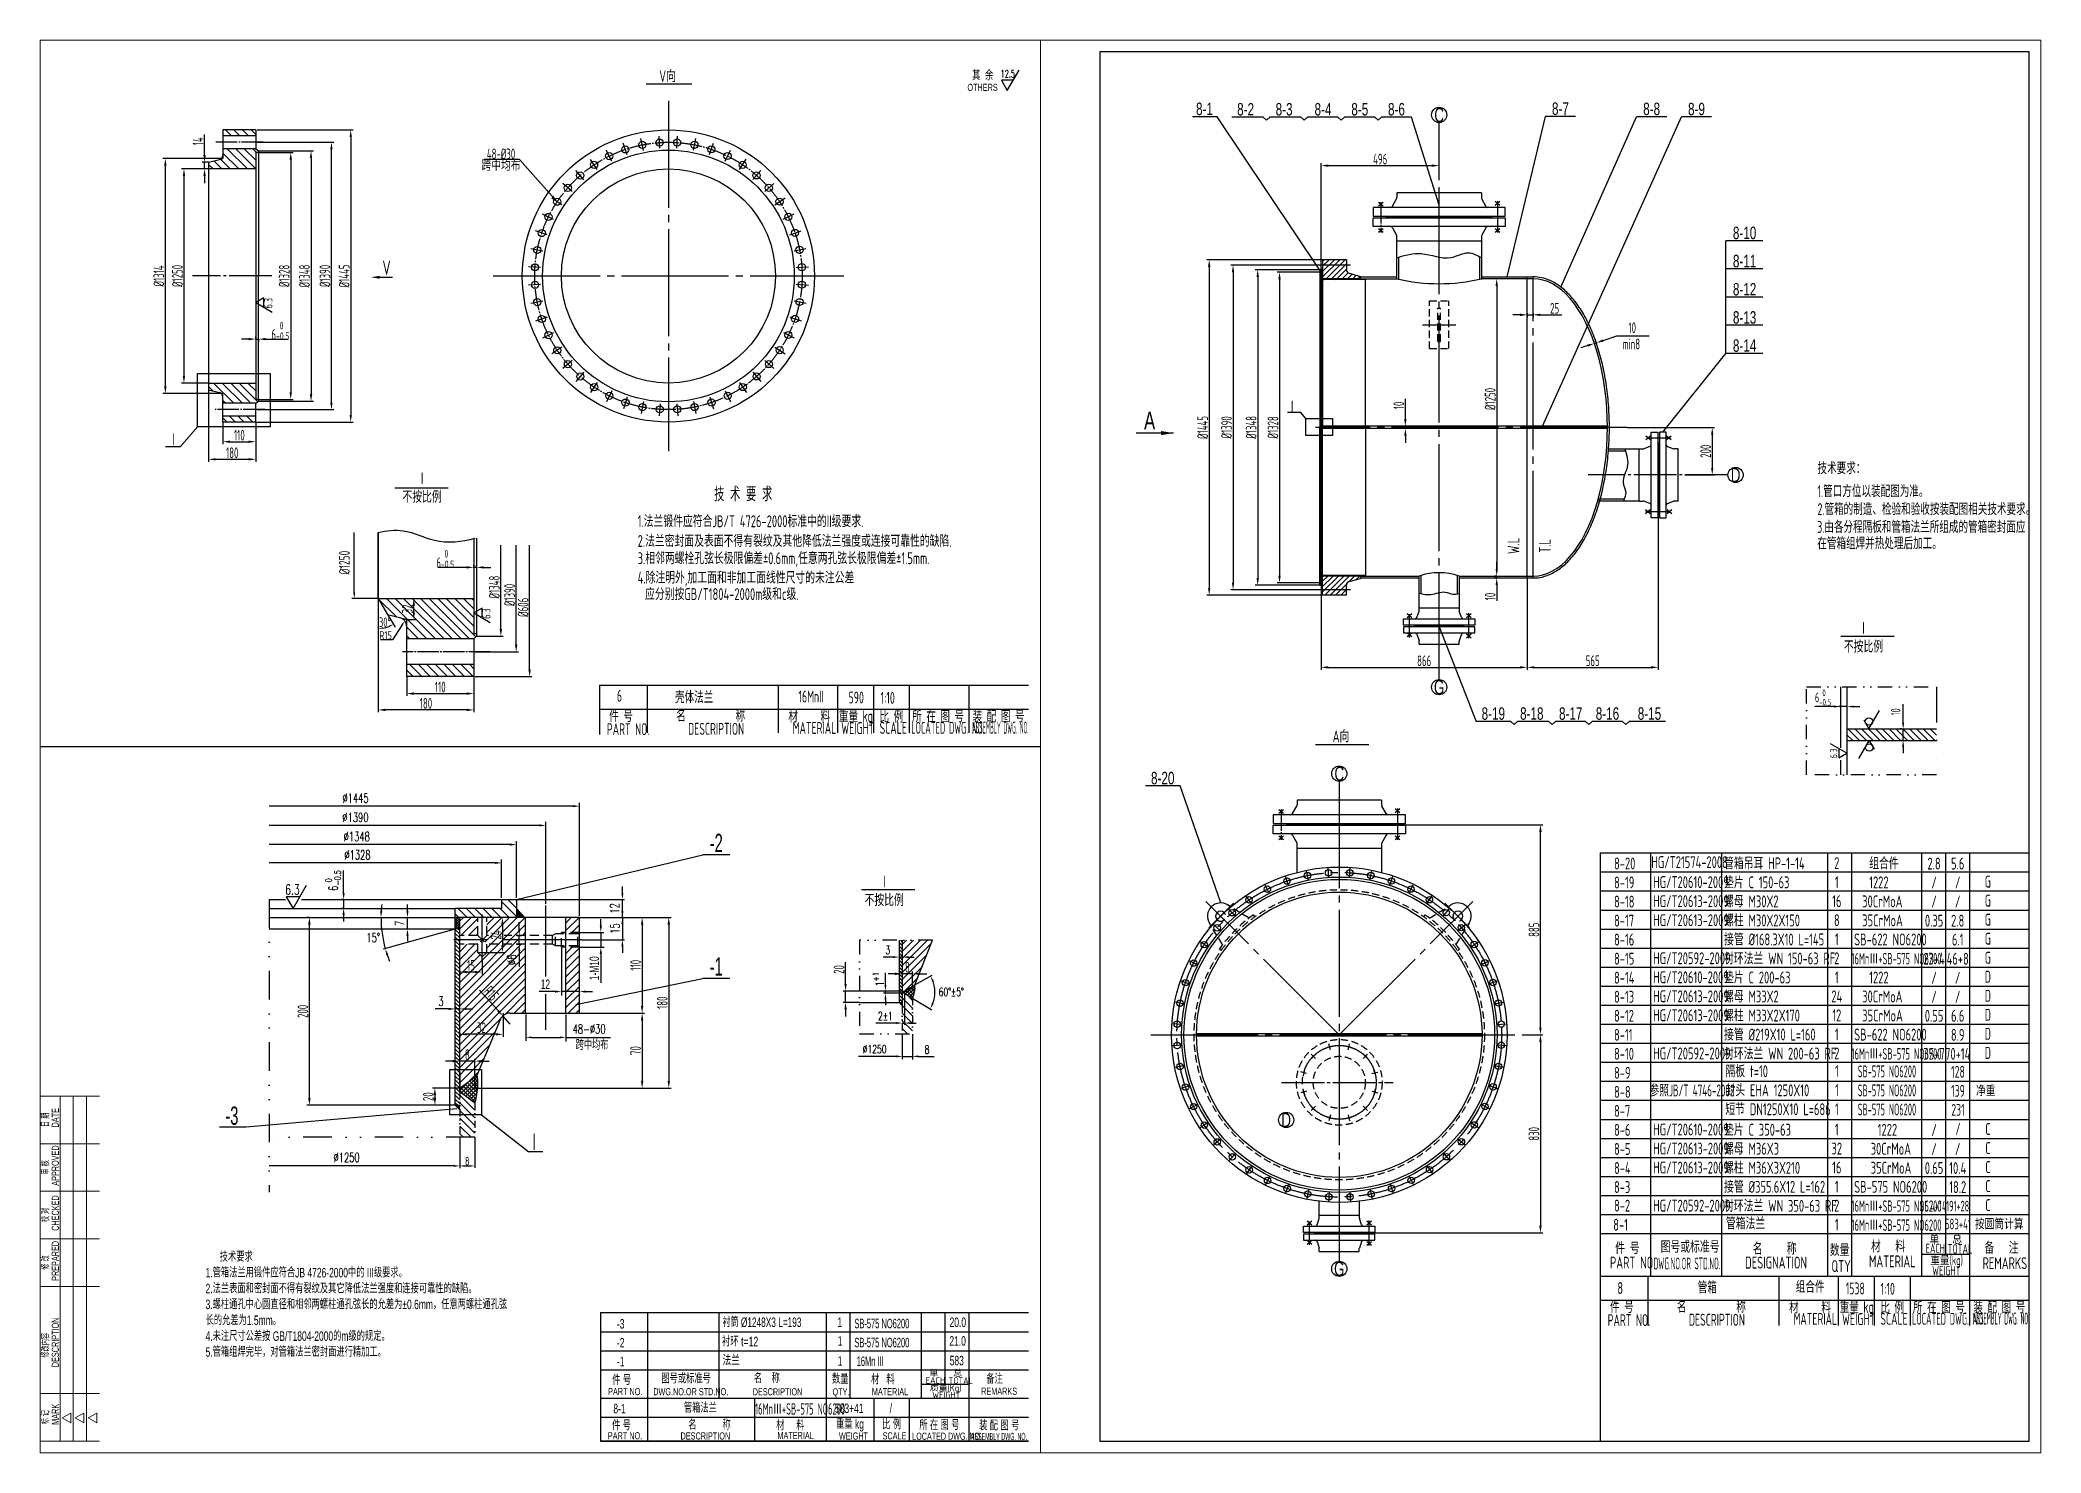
# Model space of a CAD drawing. Header units: millimetres. Extents: x 46644 to 124135, y -32003 to -3110.
# Drawn here: x 65696 to 74106, y -21460 to -15520 of the extents above; entities that cross this region are included whole.
import ezdxf
from ezdxf.enums import TextEntityAlignment as Align

# ---------------------------------------------------------------- set-up
doc = ezdxf.new("R2010")
doc.units = ezdxf.units.MM
doc.header["$LTSCALE"] = 6
for name, pattern in [('ACAD_ISO03W100', [30, 12, -18]), ('CENTER', [18, 15, -1, 1, -1]), ('CONTINOUS', [0]), ('DASHED', [0.75, 0.5, -0.25]), ('DASHED2', [9.525, 6.35, -3.175]), ('DIVIDE', [1.25, 0.5, -0.25, 0, -0.25, 0, -0.25]), ('HIDDEN', [9.525, 6.35, -3.175])]:
    doc.linetypes.add(name, pattern=pattern)
for name, color, linetype in [('0_OL', 4, 'Continuous'), ('1_hat', 52, 'Continuous'), ('2_txt', 2, 'Continuous'), ('4_cen', 1, 'CENTER'), ('4_cen_s', 7, 'Continuous'), ('5_div', 5, 'Continuous'), ('6', 7, 'DIVIDE'), ('6_das', 6, 'DASHED'), ('7_dim', 3, 'Continuous'), ('8_sym', 232, 'Continuous'), ('Center Line', 7, 'CENTER'), ('Dimension Line', 2, 'Continuous'), ('Divide Line', 7, 'DIVIDE'), ('Hidden Line', 1, 'HIDDEN'), ('TEXT', 7, 'Continuous'), ('图层3', 6, 'ACAD_ISO03W100'), ('图层4', 1, 'DASHED2'), ('尺寸标注', 7, 'Continuous'), ('粗实线', 4, 'Continuous')]:
    doc.layers.add(name, color=color, linetype=linetype)
doc.layers.add('细实线', color=30, linetype='Continuous', lineweight=20)
doc.styles.add('B', font='romans.shx', dxfattribs={"width": 0.6667})
doc.styles.add('HZ', font='ascii.shx', dxfattribs={"width": 0.7, "bigfont": 'hztxt.shx'})
doc.styles.add('HZTXT', font='ascii.shx', dxfattribs={"width": 0.75, "bigfont": 'HZTXT.shx'})
doc.styles.add('mark', font='cc.shx', dxfattribs={"width": 0.7, "bigfont": 'dxfs.shx'})
doc.styles.add('ROMANS', font='ascii.shx', dxfattribs={"width": 0.7, "bigfont": 'dxfs.shx'})
doc.styles.add('SCEI', font='sceie.shx', dxfattribs={"width": 0.75, "bigfont": 'sceic.shx'})
doc.styles.get("Standard").update_dxf_attribs({"font": 'ascii.shx', "width": 0.7})
doc.styles.add('TSH', font='tcc_simp.shx', dxfattribs={"width": 0.6667, "bigfont": 'tcc_hzdx.shx'})
doc.dimstyles.new('15.1', dxfattribs={"dimscale": 15, "dimtxt": 4.5, "dimasz": 3.5, "dimexe": 1, "dimexo": 0, "dimgap": 0.1, "dimtad": 1, "dimzin": 9, "dimdsep": 46, "dimtxsty": 'HZ', "dimcen": 0, "dimclrd": 256, "dimclre": 256, "dimclrt": 256, "dimadec": 0, "dimazin": 0, "dimtfac": 1, "dimtmove": 1, "dimatfit": 1, "dimfxl": 0, "dimarcsym": 0})
doc.dimstyles.new('6.1', dxfattribs={"dimscale": 10, "dimtxt": 4.5, "dimasz": 3, "dimexe": 1, "dimexo": 0, "dimgap": 0.5, "dimtad": 1, "dimzin": 9, "dimdsep": 46, "dimtxsty": 'HZ', "dimcen": 0, "dimclrd": 256, "dimclre": 256, "dimclrt": 256, "dimadec": 0, "dimazin": 0, "dimtfac": 1, "dimtmove": 0, "dimatfit": 1, "dimfxl": 0, "dimarcsym": 0})
doc.dimstyles.new('副本 tdm', dxfattribs={"dimscale": 8, "dimtxt": 4.5, "dimasz": 2.5, "dimexe": 1, "dimexo": 0, "dimgap": 0.3, "dimtad": 1, "dimtih": 1, "dimtoh": 1, "dimdsep": 46, "dimtxsty": 'HZ', "dimcen": 0.09, "dimclrd": 2, "dimclre": 2, "dimclrt": 2, "dimadec": 0, "dimazin": 0, "dimtfac": 0.666657, "dimtmove": 0, "dimatfit": 3, "dimfxl": 0, "dimtolj": 1, "dimarcsym": 0})
pattern_1 = [(45, (-25820.995, 21636.383), (-16.20453, 16.20453), [])]

msp = doc.modelspace()

# ---------------------------------------------------------------- texts
at = {"color": 7, "linetype": 'Continuous'}
for s, height, style, width, p in [('8-1', 52.5, 'mark', 0.7, (70589.924, -15836.002)), ('8-2', 52.5, 'mark', 0.7, (70762.738, -15837.622)), ('8-3', 52.5, 'mark', 0.7, (70924.51, -15837.622)), ('8-4', 52.5, 'mark', 0.7, (71088.076, -15837.622)), ('8-5', 52.5, 'mark', 0.7, (71242.537, -15837.622)), ('8-6', 52.5, 'mark', 0.7, (71396.803, -15837.622)), ('8-7', 52.5, 'mark', 0.7, (72085.915, -15835.112)), ('8-8', 52.5, 'mark', 0.7, (72469.308, -15836.002)), ('8-9', 52.5, 'mark', 0.7, (72657.821, -15836.627)), ('8-10', 52.5, 'mark', 0.7, (72860.039, -16357.452)), ('8-11', 52.5, 'mark', 0.7, (72860.039, -16475.87)), ('8-12', 52.5, 'mark', 0.7, (72860.039, -16594.288)), ('8-13', 52.5, 'mark', 0.7, (72860.039, -16712.707)), ('8-14', 52.5, 'mark', 0.7, (72860.039, -16831.125)), ('8-19', 52.5, 'mark', 0.7, (71803.853, -18378.024)), ('8-18', 52.5, 'mark', 0.7, (71965.625, -18378.024)), ('8-17', 52.5, 'mark', 0.7, (72129.191, -18378.024)), ('8-16', 52.5, 'mark', 0.7, (72283.652, -18378.024)), ('8-15', 52.5, 'mark', 0.7, (72460.212, -18378.024)), ('8-20', 52.5, 'mark', 0.7, (70414.436, -18649.322)), ('1', 50, 'HZ', 0.75, (73248.228, -19879.466)), ('SB-575 NO6200', 50.07063, 'HZ', 0.58, (73458.405, -19881.152)), ('1', 50, 'HZ', 0.75, (73248.228, -19959.466)), ('SB-575 NO6200', 50.07063, 'HZ', 0.58, (73458.405, -19961.152)), ('1', 50, 'HZ', 0.75, (73248.228, -20039.466)), ('SB-575 NO6200', 50.07063, 'HZ', 0.58, (73458.405, -20041.152))]:
    msp.add_text(s, height=height, dxfattribs=dict(at, style=style, width=width)).set_placement(p, align=Align.CENTER)
at = {"color": 7, "linetype": 'Continuous', "style": 'mark', "width": 0.7}
for s, height, p in [('C', 60, (71576.218, -15835.204)), ('A', 75, (70359.292, -17119.839)), ('D', 60, (72822.194, -17348.853)), ('G', 60, (71576.218, -18240.883)), ('C', 60, (71156.524, -18604.463)), ('D', 60, (70933.211, -20060.303)), ('G', 60, (71156.524, -20686.085))]:
    msp.add_text(s, height=height, dxfattribs=at).set_placement(p, align=Align.MIDDLE_CENTER)
at = {"color": 7, "linetype": 'Continuous'}
for s, height, style, width, p in [('I', 48, 'mark', 0.7, (70952.532, -17084.942)), ('壳体法兰', 50.0706, 'HZ', 0.7, (68364.395, -18308.423)), ('16MnII', 50.0706, 'HZ', 0.7, (68883.162, -18305.351)), ('1:10', 50.0706, 'HZ', 0.7, (69228.181, -18310.538)), ('PART NO.', 50.0706, 'HZ', 0.7, (68078.148, -18442.474)), ('DESCRIPTION', 50.07062, 'HZ', 0.7, (68419.492, -18440.95)), ('MATERIAL', 50.0706, 'HZ', 0.7, (68858.905, -18437.283)), ('WEIGHT', 50.0706, 'HZ', 0.7, (69063.322, -18438.161)), ('SCALE', 50.0706, 'HZ', 0.7, (69224.38, -18437.157)), ('LOCATED DWG. NO.', 50.07062, 'HZ', 0.552356, (69357.573, -18436.861)), ('8-20', 50, 'HZ', 0.75, (72311.259, -19007.272)), ('HG/T21574-2008', 50, 'HZ', 0.75, (72467.673, -19001.416)), ('管箱吊耳 HP-1-14', 50, 'HZ', 0.75, (72773.703, -19006.375)), ('组合件', 50, 'HZ', 0.75, (73383.729, -19006.42)), ('8-19', 50, 'HZ', 0.75, (72311.259, -19087.272)), ('HG/T20610-2009', 50, 'HZ', 0.75, (72475.327, -19085.445)), ('垫片 C 150-63', 50, 'HZ', 0.75, (72773.703, -19086.375)), ('1222', 50, 'HZ', 0.75, (73383.729, -19086.42)), ('8-18', 50, 'HZ', 0.75, (72311.259, -19167.272)), ('HG/T20613-2009', 50, 'HZ', 0.75, (72475.327, -19165.445)), ('螺母 M30X2', 50, 'HZ', 0.75, (72773.703, -19166.375)), ('30CrMoA', 50, 'HZ', 0.75, (73354.332, -19166.42)), ('8-17', 50, 'HZ', 0.75, (72311.259, -19247.272)), ('HG/T20613-2009', 50, 'HZ', 0.75, (72475.327, -19245.445)), ('螺柱 M30X2X150', 50, 'HZ', 0.75, (72773.703, -19246.375)), ('35CrMoA', 50, 'HZ', 0.75, (73354.332, -19246.42)), ('8-16', 50, 'HZ', 0.75, (72311.259, -19327.272)), ('接管 %%C168.3X10 L=145', 50, 'HZ', 0.75, (72773.703, -19326.375)), ('SB-622 NO6200', 50, 'HZ', 0.75, (73320.358, -19326.42)), ('8-15', 50, 'HZ', 0.75, (72311.259, -19407.272)), ('HG/T20592-2009', 50, 'HZ', 0.75, (72475.327, -19405.445)), ('衬环法兰 WN 150-63 RF', 50, 'HZ', 0.75, (72773.703, -19406.375)), ('16MnⅢ+SB-575 NO6200', 48, 'HZ', 0.58, (73309.187, -19406.42)), ('8-14', 50, 'HZ', 0.75, (72311.259, -19487.272)), ('HG/T20610-2009', 50, 'HZ', 0.75, (72475.327, -19485.445)), ('垫片 C 200-63', 50, 'HZ', 0.75, (72773.703, -19486.375)), ('1222', 50, 'HZ', 0.75, (73383.729, -19486.42)), ('8-13', 50, 'HZ', 0.75, (72311.259, -19567.272)), ('HG/T20613-2009', 50, 'HZ', 0.75, (72475.327, -19565.445)), ('HG/T20613-2009', 50, 'HZ', 0.75, (72475.327, -19645.445)), ('螺母 M33X2', 50, 'HZ', 0.75, (72773.703, -19566.375)), ('螺柱 M33X2X170', 50, 'HZ', 0.75, (72773.703, -19646.375)), ('30CrMoA', 50, 'HZ', 0.75, (73354.332, -19566.42)), ('8-12', 50, 'HZ', 0.75, (72311.259, -19647.272)), ('8-11', 50, 'HZ', 0.75, (72311.259, -19727.272)), ('接管 %%C219X10 L=160', 50, 'HZ', 0.75, (72773.703, -19726.375)), ('SB-622 NO6200', 50, 'HZ', 0.75, (73320.358, -19726.42)), ('35CrMoA', 50, 'HZ', 0.75, (73354.332, -19646.42)), ('8-10', 50, 'HZ', 0.75, (72311.259, -19807.272)), ('HG/T20592-2009', 50, 'HZ', 0.75, (72475.327, -19805.445)), ('衬环法兰 WN 200-63 RF', 50, 'HZ', 0.75, (72773.703, -19806.375)), ('16MnⅢ+SB-575 NO6200', 48, 'HZ', 0.58, (73309.187, -19806.42)), ('8-9', 50, 'HZ', 0.75, (72311.259, -19887.272)), ('隔板 t=10', 50, 'HZ', 0.75, (72779.587, -19880.655)), ('8-8', 50, 'HZ', 0.75, (72311.259, -19967.272)), ('参照JB/T 4746-2002', 50.00001, 'HZ', 0.65, (72460.874, -19961.209)), ('封头 EHA 1250X10', 50.00001, 'HZ', 0.75, (72779.587, -19960.655)), ('8-7', 50, 'HZ', 0.75, (72311.259, -20047.272)), ('短节 DN1250X10 L=686', 50.00001, 'HZ', 0.75, (72778.912, -20040.173)), ('8-6', 50, 'HZ', 0.75, (72311.259, -20127.272)), ('HG/T20610-2009', 50, 'HZ', 0.75, (72475.327, -20125.445)), ('垫片 C 350-63', 50, 'HZ', 0.75, (72773.703, -20126.375)), ('1222', 50, 'HZ', 0.75, (73419.561, -20126.42)), ('I', 70.4, 'HZ', 0.7, (67765.571, -20187.097)), ('8-5', 50, 'HZ', 0.75, (72311.259, -20207.272)), ('HG/T20613-2009', 50, 'HZ', 0.75, (72475.327, -20205.445)), ('螺母 M36X3', 50, 'HZ', 0.75, (72773.703, -20206.375)), ('30CrMoA', 50, 'HZ', 0.75, (73390.165, -20206.42)), ('8-4', 50, 'HZ', 0.75, (72311.259, -20287.272)), ('HG/T20613-2009', 50, 'HZ', 0.75, (72475.327, -20285.445)), ('螺柱 M36X3X210', 50, 'HZ', 0.75, (72773.703, -20286.375)), ('35CrMoA', 50, 'HZ', 0.75, (73390.165, -20286.42)), ('8-3', 50, 'HZ', 0.75, (72311.259, -20367.272)), ('接管 %%C355.6X12 L=162', 50, 'HZ', 0.75, (72773.703, -20366.375)), ('SB-575 NO6200', 50, 'HZ', 0.75, (73320.358, -20366.42)), ('8-2', 50, 'HZ', 0.75, (72311.259, -20445.401)), ('HG/T20592-2009', 50, 'HZ', 0.75, (72475.327, -20445.445)), ('衬环法兰 WN 350-63 RF', 50, 'HZ', 0.75, (72773.703, -20446.375)), ('16MnⅢ+SB-575 NO6200', 48, 'HZ', 0.58, (73309.187, -20446.42)), ('8-1', 50, 'HZ', 0.75, (72307.907, -20525.761)), ('管箱法兰', 50, 'HZ', 0.75, (72781.304, -20520.173)), ('16MnⅢ+SB-575 NO6200', 48, 'HZ', 0.58, (73309.187, -20526.42)), ('件 号', 50, 'HZ', 0.75, (72316.005, -20624.263)), ('图号或标准号', 50, 'HZ', 0.75, (72507.217, -20618.48)), ('名     称', 50, 'HZ', 0.75, (72894.241, -20626.444)), ('数量', 50, 'HZ', 0.75, (73218.184, -20632.531)), ('材   料', 50, 'HZ', 0.75, (73391.264, -20616.809)), ('EACH', 40, 'HZ', 0.75, (73620.735, -20620.267)), ('单', 40, 'HZ', 0.75, (73637.121, -20583.719)), ('TOTAL', 40, 'HZ', 0.75, (73713.731, -20622.429)), ('总', 40, 'HZ', 0.75, (73733.23, -20582.011)), ('备   注', 50, 'HZ', 0.75, (73867.828, -20622.815)), ('PART NO.', 50, 'HZ', 0.75, (72294.297, -20684.944)), ('DESIGNATION', 50.00001, 'HZ', 0.75, (72862.495, -20684.992)), ('QTY.', 50, 'HZ', 0.75, (73225.175, -20699.751)), ('MATERIAL', 50, 'HZ', 0.75, (73382.661, -20679.631)), ('重量(kg)', 40, 'HZ', 0.75, (73640.539, -20670.177)), ('WEIGHT', 40, 'HZ', 0.75, (73648.538, -20713.717)), ('REMARKS', 50, 'HZ', 0.75, (73860.387, -20687.426)), ('管箱', 50.0706, 'HZ', 0.7, (72663.056, -20789.85)), ('组合件', 50.0706, 'HZ', 0.7, (73075.132, -20786.779)), ('1:10', 50.0706, 'HZ', 0.7, (73431.36, -20794.84)), ('PART NO.', 50.0706, 'HZ', 0.7, (72284.467, -20926.776)), ('DESCRIPTION', 50.07063, 'HZ', 0.7, (72625.811, -20925.252)), ('MATERIAL', 50.0706, 'HZ', 0.7, (73065.224, -20921.585)), ('WEIGHT', 50.0706, 'HZ', 0.7, (73269.642, -20922.463)), ('SCALE', 50.0706, 'HZ', 0.7, (73430.7, -20921.46)), ('LOCATED DWG. NO.', 50.07063, 'HZ', 0.552356, (73563.892, -20921.163)), ('16MnⅢ+SB-575 NO6200', 48, 'HZ', 0.58, (68701.076, -21299.061))]:
    msp.add_text(s, height=height, dxfattribs=dict(at, style=style, width=width)).set_placement(p)
at = {"style": 'SCEI', "width": 0.75}
for s, height, p in [('I', 52.5, (66251.946, -17225.255)), ('技 术 要 求', 60, (68528.904, -17459.378)), ('1.法兰锻件应符合JB/T 4726-2000标准中的II级要求.', 50, (68207.569, -17568.331)), ('2.法兰密封面及表面不得有裂纹及其他降低法兰强度或连接可靠性的缺陷.', 50, (68207.569, -17651.133)), ('3.相邻两螺栓孔弦长极限偏差%%P0.6mm,任意两孔弦长极限偏差%%P1.5mm.', 50, (68207.569, -17723.844)), ('4.除注明外,加工面和非加工面线性尺寸的未注公差', 50, (68207.569, -17805.382)), ('应分别按GB/T1804-2000m级和c级.', 50, (68238.828, -17874.544))]:
    msp.add_text(s, height=height, dxfattribs=at).set_placement(p)
at = {"color": 7, "linetype": 'Continuous', "style": 'HZ'}
for s, height, width, p in [('件 号', 50.0706, 0.7, (68137.661, -18360.072)), ('名           称', 50.07062, 0.7, (68514.25, -18358.805)), ('重量 kg', 50.0706, 0.7, (69124.938, -18367.703)), ('装 配 图 号', 50.0706, 0.7, (69724.387, -18361.511)), ('材     料', 50.0706, 0.7, (68928.662, -18361.946)), ('比 例', 50.0706, 0.7, (69273.777, -18362.585)), ('所 在 图 号', 50.0706, 0.7, (69470.402, -18361.511)), ('2', 50, 0.75, (73247.55, -18980.545)), ('2.8', 50, 0.75, (73656.354, -18982.38)), ('5.6', 50, 0.75, (73755.679, -18982.38)), ('1', 50, 0.75, (73247.55, -19060.545)), ('/', 50, 0.75, (73656.354, -19062.38)), ('/', 50, 0.75, (73755.679, -19062.38)), ('16', 50, 0.75, (73247.55, -19140.545)), ('/', 50, 0.75, (73656.354, -19142.38)), ('/', 50, 0.75, (73755.679, -19142.38)), ('8', 50, 0.75, (73247.55, -19220.545)), ('0.35', 50, 0.75, (73656.354, -19222.38)), ('2.8', 50, 0.75, (73755.679, -19222.38)), ('1', 50, 0.75, (73247.55, -19300.545)), ('6.1', 50, 0.75, (73755.679, -19302.38)), ('2', 50, 0.75, (73247.55, -19380.545)), ('23+4', 50, 0.75, (73656.354, -19382.38)), ('46+8', 50, 0.75, (73755.679, -19382.38)), ('1', 50, 0.75, (73247.55, -19460.545)), ('/', 50, 0.75, (73656.354, -19462.38)), ('/', 50, 0.75, (73755.679, -19462.38)), ('24', 50, 0.75, (73247.55, -19540.545)), ('/', 50, 0.75, (73656.354, -19542.38)), ('/', 50, 0.75, (73755.679, -19542.38)), ('12', 50, 0.75, (73247.55, -19620.545)), ('1', 50, 0.75, (73247.55, -19700.545)), ('0.55', 50, 0.75, (73656.354, -19622.38)), ('8.9', 50, 0.75, (73755.679, -19702.38)), ('6.6', 50, 0.75, (73755.679, -19622.38)), ('2', 50, 0.75, (73247.55, -19780.545)), ('35+7', 50, 0.75, (73656.354, -19782.38)), ('70+14', 50, 0.75, (73755.679, -19782.38)), ('1', 50, 0.75, (73247.55, -20100.545)), ('/', 50, 0.75, (73656.354, -20102.38)), ('32', 50, 0.75, (73247.55, -20180.545)), ('/', 50, 0.75, (73656.354, -20182.38)), ('/', 50, 0.75, (73755.679, -20182.38)), ('16', 50, 0.75, (73247.55, -20260.545)), ('0.65', 50, 0.75, (73656.354, -20262.38)), ('10.4', 50, 0.75, (73755.679, -20262.38)), ('1', 50, 0.75, (73247.55, -20340.545)), ('18.2', 50, 0.75, (73755.679, -20342.38)), ('2', 50, 0.75, (73247.55, -20420.545)), ('95.4+14', 45, 0.6, (73652.978, -20422.38)), ('191+28', 45, 0.6, (73755.679, -20422.38)), ('1', 50, 0.75, (73247.55, -20500.545)), ('件 号', 50.0706, 0.7, (72343.98, -20844.375)), ('名           称', 50.07063, 0.7, (72720.569, -20843.108)), ('材     料', 50.0706, 0.7, (73134.981, -20846.248)), ('重量 kg', 50.0706, 0.7, (73331.257, -20852.005)), ('比 例', 50.0706, 0.7, (73480.097, -20846.888)), ('所 在 图 号', 50.0706, 0.7, (73676.721, -20845.813)), ('装 配 图 号', 50.0706, 0.7, (73930.707, -20845.813))]:
    msp.add_text(s, height=height, dxfattribs=dict(at, width=width)).set_placement(p, align=Align.MIDDLE)
at = {"color": 7, "linetype": 'Continuous'}
for s, height, style, width, p, p2 in [('ASSEMBLY DWG. NO.', 50.07062, 'HZ', 0.552356, (69612.983, -18436.018), (69850.48, -18436.018)), ('DWG.NO.OR STD.NO.', 50.00001, 'ROMANS', 0.650953, (72477.262, -20688.545, 2.535), (72758.308, -20688.545, 2.535)), ('ASSEMBLY DWG. NO.', 50.07063, 'HZ', 0.552356, (73819.302, -20920.32), (74056.8, -20920.32))]:
    msp.add_text(s, height=height, dxfattribs=dict(at, style=style, width=width)).set_placement(p, p2, align=Align.FIT)
at = {"color": 7, "style": 'TSH', "width": 0.6667}
for s, p in [('日 期', (65734.349, -20089.875)), ('DATE', (65774.888, -20091.777)), ('审 核', (65734.349, -20289.875)), ('APPROVED', (65774.888, -20336.762)), ('CHECKED', (65774.888, -20526.371)), ('校 对', (65734.349, -20489.875)), ('PREPARED', (65774.888, -20736.777)), ('修 改', (65734.349, -20689.875)), ('DESCRIPTION', (65774.888, -21099.699)), ('修改内容', (65734.349, -21059.166)), ('MARK', (65774.888, -21341.777)), ('标 记', (65734.349, -21339.875))]:
    msp.add_text(s, height=30, rotation=90, dxfattribs=at).set_placement(p)
at = {"style": 'HZ'}
for s, p in [('EACH', (69418.437, -21168.895)), ('单', (69434.167, -21140.587)), ('质量(Kg)', (69435.668, -21201.152)), ('TOTAL', (69513.879, -21169.754)), ('总', (69533.752, -21140.497)), ('WEIGHT', (69445.817, -21230.598))]:
    msp.add_text(s, height=27.5, dxfattribs=at).set_placement(p)
at = {"color": 7, "linetype": 'Continuous', "width": 468748.91016, "attachment_point": 1, "style": 'HZ'}
for s, insert, char_height in [('技术要求：', (73166.364, -17295.391), 50.0174), ('1.管口方位以装配图为准。\\P\\pi-164.063,l164.063; ', (73166.364, -17391.883), 50.01739), ('\\P2.管箱的制造、检验和验收按装配图相关技术要求。\\P\\pi-164.063,l164.063; ', (73166.661, -17383.936), 50.01739), ('\\P\\pt750;3.由各分程隔板和管箱法兰所组成的管箱密封面应\\P\\pi-164.063,l164.063,tz; ', (73165.43, -17458.864), 50.01739), ('\\P\\pt750;在管箱组焊并热处理后加工。\\P\\pi-164.067,l164.067,tz; ', (73165.43, -17527.817), 50.01739)]:
    msp.add_mtext(s, dxfattribs=dict(at, insert=insert, char_height=char_height))
at = {"color": 7, "linetype": 'Continuous', "attachment_point": 5, "style": 'HZ'}
for s, insert, char_height in [('6', (68130.983, -18276.883), 50.071), ('590', (69126.168, -18284.365), 50.0706), ('G', (73882.535, -19058.343), 50), ('G', (73882.535, -19138.343), 50), ('G', (73882.535, -19218.343), 50), ('G', (73882.535, -19298.343), 50), ('G', (73882.535, -19378.343), 50), ('D', (73882.535, -19458.343), 50), ('D', (73882.535, -19538.343), 50), ('D', (73882.535, -19618.343), 50), ('D', (73882.535, -19698.343), 50), ('D', (73882.535, -19778.343), 50), ('128', (73756.865, -19857.826), 50.0706), ('139', (73756.865, -19937.826), 50.0706), ('净重', (73873.468, -19937.826), 45), ('231', (73756.865, -20017.826), 50.0706), ('/', (73756.865, -20097.826), 50.071), ('C', (73882.535, -20098.343), 50), ('C', (73882.535, -20178.343), 50), ('C', (73882.535, -20258.343), 50), ('C', (73882.535, -20338.343), 50), ('C', (73882.535, -20418.343), 50), ('583+41', (73756.865, -20497.826), 45), ('按圆筒计算', (73930.288, -20497.826), 45), ('1538', (73325.097, -20768.668), 50.0706)]:
    msp.add_mtext(s, dxfattribs=dict(at, insert=insert, char_height=char_height))
at = {"color": 7, "insert": (72337.302, -20766.783), "char_height": 50.071, "attachment_point": 5, "style": 'HZTXT'}
msp.add_mtext('8', dxfattribs=at)
at = {"layer": '5_div', "color": 7}
for s, height, style, width, p in [('-2', 77, 'mark', 0.6, (68510.427, -18933.899)), ('-1', 77, 'mark', 0.6, (68510.427, -19453.763)), ('跨中均布', 39.6, 'TSH', 0.6667, (67947.379, -19765.084)), ('-3', 77, 'mark', 0.6, (66474.589, -20080.704)), ('-3', 40, 'TSH', 0.6667, (68120.511, -20937.537)), ('衬筒 %%C1248X3 L=193', 40, 'TSH', 0.65, (68564.336, -20930.663)), ('1', 40, 'TSH', 0.6667, (69047.43, -20930.663)), ('SB-575 NO6200', 40, 'TSH', 0.57, (69118.427, -20936.008)), ('20.0', 40, 'TSH', 0.6667, (69518.488, -20930.663)), ('-2', 40, 'TSH', 0.6667, (68120.511, -21016.569)), ('衬环 t=12', 40, 'TSH', 0.68, (68561.575, -21011.77)), ('1', 40, 'TSH', 0.6667, (69048.415, -21009.19)), ('SB-575 NO6200', 40, 'TSH', 0.57, (69118.427, -21016.008)), ('21.0', 40, 'TSH', 0.6667, (69517.772, -21009.19)), ('-1', 40, 'TSH', 0.6667, (68120.511, -21095.601)), ('法兰', 40, 'TSH', 0.7, (68564.336, -21091.25)), ('1', 40, 'TSH', 0.6667, (69048.415, -21093.33)), ('16Mn III', 40, 'TSH', 0.57, (69128.192, -21094.37)), ('583', 40, 'TSH', 0.6667, (69518.953, -21091.811)), ('PART NO.', 30, 'TSH', 0.6667, (68083.418, -21217.188)), ('DWG.NO.OR STD.NO.', 30, 'TSH', 0.6667, (68273.092, -21217.553)), ('图号或标准号', 40, 'TSH', 0.6667, (68307.042, -21167.624)), ('DESCRIPTION', 30, 'TSH', 0.6667, (68691.144, -21217.88)), ('名    称', 40, 'TSH', 0.6667, (68696.036, -21166.278)), ('数量', 40, 'TSH', 0.6667, (69024.314, -21169.196)), ('QTY.', 30, 'TSH', 0.6667, (69026.429, -21218.304)), ('材   料', 40, 'TSH', 0.6667, (69188.36, -21171.559)), ('MATERIAL', 30, 'TSH', 0.6667, (69191.957, -21217.548)), ('REMARKS', 30, 'TSH', 0.6667, (69651.431, -21215.597)), ('备注', 40, 'TSH', 0.6667, (69673.056, -21169.311)), ('8-1', 40, 'TSH', 0.6667, (68105.511, -21293.761)), ('管箱法兰', 40, 'TSH', 0.6667, (68401.998, -21290.967)), ('583+41', 40, 'TSH', 0.6667, (69036.848, -21292.506)), ('/', 40, 'TSH', 0.6667, (69266.8, -21292.54)), ('PART NO.', 30, 'TSH', 0.6667, (68082.434, -21402.799)), ('DESCRIPTION', 30, 'TSH', 0.6667, (68387.891, -21403.676)), ('MATERIAL', 30, 'TSH', 0.6667, (68795.114, -21402.086)), ('WEIGHT', 30, 'TSH', 0.6667, (69053.509, -21403.9)), ('SCALE', 30, 'TSH', 0.6667, (69237.087, -21403.194)), ('LOCATED DWG. NO.', 30, 'TSH', 0.6, (69361.591, -21404.832))]:
    msp.add_text(s, height=height, dxfattribs=dict(at, style=style, width=width)).set_placement(p)
at = {"layer": '5_div', "color": 7, "style": 'TSH', "width": 0.6667}
for s, p in [('件 号', (68140.517, -21150.299)), ('件 号', (68139.696, -21340.821)), ('名           称', (68509.436, -21338.806)), ('材     料', (68849.211, -21340.664)), ('重量 kg', (69100.137, -21340.535)), ('比 例', (69274.503, -21337.411)), ('所 在 图 号', (69475.476, -21339.837)), ('装 配 图 号', (69727.128, -21341.545))]:
    msp.add_text(s, height=40, dxfattribs=at).set_placement(p, align=Align.MIDDLE)
at = {"layer": '5_div', "color": 7, "style": 'TSH', "width": 0.485702}
msp.add_text('ASSEMBLY DWG. NO.', height=30, dxfattribs=at).set_placement((69607.721, -21405.6), (69844.024, -21405.6), align=Align.FIT)
at = {"layer": '5_div', "color": 7, "insert": (68025.571, -19422.493), "char_height": 39.6, "attachment_point": 5, "rotation": 90, "style": 'TSH'}
msp.add_mtext('1-M10', dxfattribs=at)
at = {"layer": '5_div', "color": 7, "insert": (67819.676, -19489.506), "char_height": 39.6, "attachment_point": 5, "style": 'TSH'}
msp.add_mtext('\\A1;12', dxfattribs=at)
at = {"layer": '5_div', "color": 7, "insert": (66391.504, -20615.488), "char_height": 39.999998, "width": 1270.66129, "attachment_point": 1, "style": 'TSH'}
msp.add_mtext('      技术要求\\P1.管箱法兰用锻件应符合JB 4726-2000中的 III级要求。\\P2.法兰表面和密封面不得有裂纹及其它降低法兰强度和连接可靠性的缺陷。\\P3.螺柱通孔中心圆直径和相邻两螺柱通孔弦长的允差为{\\Ftcc_simp,tcc_hzdx|c0;±}0.6mm，任意两螺柱通孔弦长的允差为{\\Ftcc_simp,tcc_hzdx|c129;1\\Ftcc_simp,tcc_hzdx|c0;.5}mm。\\P4.未注尺寸公差按 GB/T1804-2000的m级的规定。\\P5.管箱组焊完毕，对管箱法兰密封面进行精加工。', dxfattribs=at)
at = {"layer": '7_dim', "color": 7, "linetype": 'Continuous', "style": 'SCEI', "width": 0.75}
msp.add_text('V向', height=50, dxfattribs=at).set_placement((68333.327, -15697.113), align=Align.CENTER)
for s, p in [('I', (67296.371, -17387.262)), ('不按比例 ', (67218.851, -17465.857)), ('I', (73354.739, -18016.764)), ('不按比例 ', (73277.219, -18095.359)), ('A向', (71128.764, -18472.226)), ('I', (69238.865, -19082.62)), ('不按比例 ', (69161.346, -19161.215))]:
    msp.add_text(s, height=50, dxfattribs=at).set_placement(p)
at = {"layer": '7_dim', "attachment_point": 5}
for s, insert, char_height, style in [('48-%%C30', (67633.273, -15998.927), 45, 'HZ'), ('跨中均布', (67633.273, -16047.366), 45, 'HZ'), ('10', (72387.772, -16729.845), 45, 'HZ'), ('min8', (72383.952, -16798.436), 45, 'HZ'), ('30%%d', (67145.455, -17967.709), 40, 'SCEI')]:
    msp.add_mtext(s, dxfattribs=dict(at, insert=insert, char_height=char_height, style=style))
at = {"layer": '7_dim', "color": 2, "linetype": 'Continuous', "ltscale": 50, "insert": (73189.561, -18284.335), "char_height": 40.00001, "attachment_point": 5, "style": 'HZ'}
msp.add_mtext('\\A1;6{\\H0.7x;\\S 0^ -0.5;}', dxfattribs=at)
at = {"layer": '7_dim', "color": 2, "linetype": 'Continuous', "ltscale": 50, "insert": (73495.08, -18344.563), "char_height": 40, "attachment_point": 5, "rotation": 90, "style": 'HZ'}
msp.add_mtext('10', dxfattribs=at)
at = {"layer": '7_dim', "color": 7, "linetype": 'CONTINOUS', "ltscale": 10, "attachment_point": 5, "style": 'B'}
for s, insert, char_height in [('%%C1445', (67021.709, -18707.17), 38.5), ('%%C1390', (67021.408, -18788.191), 38.5), ('%%C1348', (67026.796, -18868.82), 38.5), ('%%C1328', (67029.84, -18945.745), 38.5), ('\\A1;15%%D', (67096.143, -19294.258), 38.5), ('\\A1;3', (69258.925, -19346.004), 35), ('60%%D%%P5%%D', (69525.537, -19522.034), 35), ('\\A1;3', (67380.86, -19561.134), 38.5), ('48-%%C30', (68003.498, -19678.135), 38.5), ('\\A1;2±1', (69248.796, -19623.378), 35), ('%%C1250', (69203.375, -19762.65), 35), ('8', (69423.812, -19764.108), 35), ('%%C1250', (66984.36, -20217.934), 38.5)]:
    msp.add_mtext(s, dxfattribs=dict(at, insert=insert, char_height=char_height))
at = {"layer": '7_dim', "color": 7, "linetype": 'CONTINOUS', "ltscale": 10, "attachment_point": 5, "rotation": 90, "style": 'B'}
for s, insert, char_height in [('\\A1;6{\\H0.7x;\\S 0^ -0.5;}', (66927.754, -19053.961), 38.5), ('\\A1;12', (68111.068, -19171.081), 38.5), ('\\A1;7', (67207.152, -19233.987), 38.5), ('\\A1;15', (68112.357, -19255.938), 38.5), ('\\A1;%%C6', (67678.722, -19386.79), 38.5), ('\\A1;1{\\H0.7x;\\S+1^ ;}', (69219.48, -19468.552), 35)]:
    msp.add_mtext(s, dxfattribs=dict(at, insert=insert, char_height=char_height))
at = {"layer": 'Dimension Line', "attachment_point": 5, "style": 'TSH'}
for s, insert, char_height in [('OTHERS', (69657.129, -15719.609), 30), ('其  余', (69657.605, -15669.544), 40)]:
    msp.add_mtext(s, dxfattribs=dict(at, insert=insert, char_height=char_height))
at = {"layer": '尺寸标注', "style": 'SCEI'}
for s, insert, char_height, attachment_point in [('V', (67152.235, -16477.764), 60, 5), ('R15', (67174.443, -18040.484), 35, 9)]:
    msp.add_mtext(s, dxfattribs=dict(at, insert=insert, char_height=char_height, attachment_point=attachment_point))
at = {"layer": '尺寸标注', "attachment_point": 5, "rotation": 90}
for s, insert, char_height, style in [('W.L', (71888.782, -17647.052), 50, 'SCEI'), ('T.L', (72020.396, -17647.052), 50, 'SCEI'), ('%%C1348', (67605.157, -17820.26), 45, 'HZ'), ('%%C1390', (67669.318, -17853.26), 45, 'HZ'), ('%%C606', (67725.937, -17905.26), 45, 'HZ')]:
    msp.add_mtext(s, dxfattribs=dict(at, insert=insert, char_height=char_height, style=style))
at = {"layer": '尺寸标注', "color": 2, "insert": (66975.034, -17717), "char_height": 45, "attachment_point": 5, "rotation": 90, "style": 'SCEI'}
msp.add_mtext('%%C1250', dxfattribs=at)

# ---------------------------------------------------------------- blocks, each defined once
blk = doc.blocks.new('*D174')
at = {"layer": 'Defpoints', "color": 0}
for p in [(66614.4, -15993.2), (66614.4, -17031.2), (66749.4, -17031.2)]:
    blk.add_point(p, dxfattribs=at)
at = {"layer": '尺寸标注', "lineweight": -2}
for p, q in [((66614.4, -15993.2), (66759.4, -15993.2)), ((66749.4, -16023.2), (66749.4, -17001.2)), ((66614.4, -17031.2), (66759.4, -17031.2))]:
    blk.add_line(p, q, dxfattribs=at)
at = {"layer": '尺寸标注'}
for points in [[(66744.4, -16023.2), (66754.4, -16023.2), (66749.4, -15993.2)], [(66744.4, -17001.2), (66754.4, -17001.2), (66749.4, -17031.2)]]:
    blk.add_solid(points, dxfattribs=at)
at = {"layer": '尺寸标注', "insert": (66721.9, -16512.2), "char_height": 45, "attachment_point": 5, "rotation": 90, "style": 'HZ'}
blk.add_mtext('%%C1328', dxfattribs=at)
blk = doc.blocks.new('*D175')
at = {"layer": 'Defpoints', "color": 0}
for p in [(66614.4, -15986.4), (66614.4, -17039), (66834.8, -17039)]:
    blk.add_point(p, dxfattribs=at)
at = {"layer": '尺寸标注', "lineweight": -2}
for p, q in [((66614.4, -15986.4), (66844.8, -15986.4)), ((66834.8, -16016.4), (66834.8, -17009)), ((66614.4, -17039), (66844.8, -17039))]:
    blk.add_line(p, q, dxfattribs=at)
at = {"layer": '尺寸标注'}
for points in [[(66829.8, -16016.4), (66839.8, -16016.4), (66834.8, -15986.4)], [(66829.8, -17009), (66839.8, -17009), (66834.8, -17039)]]:
    blk.add_solid(points, dxfattribs=at)
at = {"layer": '尺寸标注', "insert": (66807.3, -16512.7), "char_height": 45, "attachment_point": 5, "rotation": 90, "style": 'HZ'}
blk.add_mtext('%%C1348', dxfattribs=at)
blk = doc.blocks.new('*D176')
at = {"layer": 'Defpoints', "color": 0}
for p in [(66608.4, -15950.2), (66920.5, -15950.2), (66608.4, -17074.2)]:
    blk.add_point(p, dxfattribs=at)
at = {"layer": '尺寸标注', "lineweight": -2}
for p, q in [((66608.4, -15950.2), (66930.5, -15950.2)), ((66920.5, -17044.2), (66920.5, -15980.2)), ((66608.4, -17074.2), (66930.5, -17074.2))]:
    blk.add_line(p, q, dxfattribs=at)
at = {"layer": '尺寸标注'}
for points in [[(66915.5, -15980.2), (66925.5, -15980.2), (66920.5, -15950.2)], [(66915.5, -17044.2), (66925.5, -17044.2), (66920.5, -17074.2)]]:
    blk.add_solid(points, dxfattribs=at)
at = {"layer": '尺寸标注', "insert": (66893, -16512.2), "char_height": 45, "attachment_point": 5, "rotation": 90, "style": 'HZ'}
blk.add_mtext('%%C1390', dxfattribs=at)
blk = doc.blocks.new('*D177')
at = {"layer": 'Defpoints', "color": 0}
for p in [(66608.4, -15898.2), (66602.4, -17126.2), (67001.6, -17126.2)]:
    blk.add_point(p, dxfattribs=at)
at = {"layer": '尺寸标注', "lineweight": -2}
for p, q in [((66608.4, -15898.2), (67011.6, -15898.2)), ((67001.6, -15928.2), (67001.6, -17096.2)), ((66602.4, -17126.2), (67011.6, -17126.2))]:
    blk.add_line(p, q, dxfattribs=at)
at = {"layer": '尺寸标注'}
for points in [[(66996.6, -15928.2), (67006.6, -15928.2), (67001.6, -15898.2)], [(66996.6, -17096.2), (67006.6, -17096.2), (67001.6, -17126.2)]]:
    blk.add_solid(points, dxfattribs=at)
at = {"layer": '尺寸标注', "insert": (66974.1, -16512.2), "char_height": 45, "attachment_point": 5, "rotation": 90, "style": 'HZ'}
blk.add_mtext('%%C1445', dxfattribs=at)
blk = doc.blocks.new('*D178')
at = {"layer": 'Defpoints', "color": 0}
for p in [(66464.4, -17126.2), (66602.4, -17126.2), (66602.4, -17209)]:
    blk.add_point(p, dxfattribs=at)
at = {"layer": '尺寸标注', "lineweight": -2}
for p, q in [((66464.4, -17126.2), (66464.4, -17219)), ((66602.4, -17126.2), (66602.4, -17219)), ((66494.4, -17209), (66572.4, -17209))]:
    blk.add_line(p, q, dxfattribs=at)
at = {"layer": '尺寸标注'}
for points in [[(66494.4, -17204), (66494.4, -17214), (66464.4, -17209)], [(66572.4, -17204), (66572.4, -17214), (66602.4, -17209)]]:
    blk.add_solid(points, dxfattribs=at)
at = {"layer": '尺寸标注', "insert": (66533.4, -17181.5), "char_height": 45, "attachment_point": 5, "style": 'HZ'}
blk.add_mtext('110', dxfattribs=at)
blk = doc.blocks.new('*D179')
at = {"layer": 'Defpoints', "color": 0}
for p in [(66404.4, -16990.2), (66602.4, -17126.2), (66602.4, -17283)]:
    blk.add_point(p, dxfattribs=at)
at = {"layer": '尺寸标注', "lineweight": -2}
for p, q in [((66404.4, -16990.2), (66404.4, -17293)), ((66602.4, -17126.2), (66602.4, -17293)), ((66434.4, -17283), (66572.4, -17283))]:
    blk.add_line(p, q, dxfattribs=at)
at = {"layer": '尺寸标注'}
for points in [[(66434.4, -17278), (66434.4, -17288), (66404.4, -17283)], [(66572.4, -17278), (66572.4, -17288), (66602.4, -17283)]]:
    blk.add_solid(points, dxfattribs=at)
at = {"layer": '尺寸标注', "insert": (66503.4, -17255.5), "char_height": 45, "attachment_point": 5, "style": 'HZ'}
blk.add_mtext('180', dxfattribs=at)
blk = doc.blocks.new('*D180')
at = {"layer": 'Defpoints', "color": 0}
for p in [(66602.4, -16777.7), (66614.4, -16777.7), (66614.4, -16777.7)]:
    blk.add_point(p, dxfattribs=at)
at = {"layer": '尺寸标注', "lineweight": -2}
for p, q in [((66572.4, -16777.7), (66542.4, -16777.7)), ((66602.4, -16777.7), (66602.4, -16767.7)), ((66602.4, -16777.7), (66614.4, -16777.7)), ((66614.4, -16777.7), (66614.4, -16787.7)), ((66644.4, -16777.7), (66738, -16777.7))]:
    blk.add_line(p, q, dxfattribs=at)
at = {"layer": '尺寸标注'}
for points in [[(66572.4, -16772.7), (66572.4, -16782.7), (66602.4, -16777.7)], [(66644.4, -16772.7), (66644.4, -16782.7), (66614.4, -16777.7)]]:
    blk.add_solid(points, dxfattribs=at)
at = {"layer": '尺寸标注', "insert": (66706.2, -16742.7), "char_height": 45, "attachment_point": 5, "style": 'HZ'}
blk.add_mtext('6{\\H0.7x;\\S 0^ -0.5;}', dxfattribs=at)
blk = doc.blocks.new('*D181')
at = {"layer": 'Defpoints', "color": 0}
for p in [(66404.4, -16062.2), (66300.7, -16962.2), (66404.4, -16962.2)]:
    blk.add_point(p, dxfattribs=at)
at = {"layer": '尺寸标注', "lineweight": -2}
for p, q in [((66404.4, -16062.2), (66290.7, -16062.2)), ((66300.7, -16092.2), (66300.7, -16932.2)), ((66404.4, -16962.2), (66290.7, -16962.2))]:
    blk.add_line(p, q, dxfattribs=at)
at = {"layer": '尺寸标注'}
for points in [[(66295.7, -16092.2), (66305.7, -16092.2), (66300.7, -16062.2)], [(66295.7, -16932.2), (66305.7, -16932.2), (66300.7, -16962.2)]]:
    blk.add_solid(points, dxfattribs=at)
at = {"layer": '尺寸标注', "insert": (66273.2, -16512.2), "char_height": 45, "attachment_point": 5, "rotation": 90, "style": 'HZ'}
blk.add_mtext('%%c1250', dxfattribs=at)
blk = doc.blocks.new('*D182')
at = {"layer": 'Defpoints', "color": 0}
for p in [(66222.5, -16018.2), (66464.4, -16018.2), (66464.4, -17006.2)]:
    blk.add_point(p, dxfattribs=at)
at = {"layer": '尺寸标注', "lineweight": -2}
for p, q in [((66464.4, -16018.2), (66212.5, -16018.2)), ((66222.5, -16976.2), (66222.5, -16048.2)), ((66464.4, -17006.2), (66212.5, -17006.2))]:
    blk.add_line(p, q, dxfattribs=at)
at = {"layer": '尺寸标注'}
for points in [[(66217.5, -16048.2), (66227.5, -16048.2), (66222.5, -16018.2)], [(66217.5, -16976.2), (66227.5, -16976.2), (66222.5, -17006.2)]]:
    blk.add_solid(points, dxfattribs=at)
at = {"layer": '尺寸标注', "insert": (66195, -16512.2), "char_height": 45, "attachment_point": 5, "rotation": 90, "style": 'HZ'}
blk.add_mtext('%%c1314', dxfattribs=at)
blk = doc.blocks.new('ccd_bt')
at = {"layer": '2_txt'}
for p, q in [((0, 0), (-4, -6.93)), ((2, -3.46), (0, 0)), ((-2, -3.46), (2, -3.46))]:
    blk.add_line(p, q, dxfattribs=at)
at = {"layer": '2_txt', "width": 0.75}
blk.add_attdef('CZD', (-1.73, -7.02), '', height=3, dxfattribs=at)
blk = doc.blocks.new('*D183')
at = {"layer": 'Defpoints', "color": 0}
for p in [(67236.9, -18196.1), (67518.9, -18196.1), (67518.9, -18267.9)]:
    blk.add_point(p, dxfattribs=at)
at = {"layer": '尺寸标注', "lineweight": -2}
for p, q in [((67236.9, -18196.1), (67236.9, -18277.9)), ((67518.9, -18196.1), (67518.9, -18277.9)), ((67266.9, -18267.9), (67488.9, -18267.9))]:
    blk.add_line(p, q, dxfattribs=at)
at = {"layer": '尺寸标注'}
for points in [[(67266.9, -18262.9), (67266.9, -18272.9), (67236.9, -18267.9)], [(67488.9, -18262.9), (67488.9, -18272.9), (67518.9, -18267.9)]]:
    blk.add_solid(points, dxfattribs=at)
at = {"layer": '尺寸标注', "insert": (67377.9, -18240.4), "char_height": 45, "attachment_point": 5, "style": 'HZ'}
blk.add_mtext('110', dxfattribs=at)
blk = doc.blocks.new('*D184')
at = {"layer": 'Defpoints', "color": 0}
for p in [(67236.9, -17868.1), (67266.8, -17868.1), (67236.9, -17956.1)]:
    blk.add_point(p, dxfattribs=at)
at = {"layer": '尺寸标注', "lineweight": -2}
for p, q in [((67236.9, -17868.1), (67276.8, -17868.1)), ((67266.8, -17926.1), (67266.8, -17898.1)), ((67236.9, -17956.1), (67276.8, -17956.1))]:
    blk.add_line(p, q, dxfattribs=at)
at = {"layer": '尺寸标注'}
for points in [[(67261.8, -17898.1), (67271.8, -17898.1), (67266.8, -17868.1)], [(67261.8, -17926.1), (67271.8, -17926.1), (67266.8, -17956.1)]]:
    blk.add_solid(points, dxfattribs=at)
at = {"layer": '尺寸标注', "insert": (67239.3, -17912.1), "char_height": 45, "attachment_point": 5, "rotation": 90, "style": 'HZ'}
blk.add_mtext('32', dxfattribs=at)
blk = doc.blocks.new('上粗糙度')
at = {"layer": 'Dimension Line'}
for p, q in [((0, 0), (1, 1.73)), ((-0.5, 0.87), (0, 0)), ((0.5, 0.87), (-0.5, 0.87))]:
    blk.add_line(p, q, dxfattribs=at)
at = {"layer": 'Dimension Line', "style": 'B', "width": 0.6667}
blk.add_attdef('R', text='', height=0.6, dxfattribs=at).set_placement((0.04, 1.41), align=Align.MIDDLE_CENTER)
blk = doc.blocks.new('*D173')
at = {"layer": 'Defpoints', "color": 0}
for p in [(67518.9, -17737.3), (67530.9, -17737.3), (67530.9, -17737.3)]:
    blk.add_point(p, dxfattribs=at)
at = {"layer": '尺寸标注', "lineweight": -2}
for p, q in [((67488.9, -17737.3), (67367.3, -17737.3)), ((67518.9, -17737.3), (67518.9, -17727.3)), ((67530.9, -17737.3), (67518.9, -17737.3)), ((67530.9, -17737.3), (67530.9, -17727.3)), ((67560.9, -17737.3), (67590.9, -17737.3))]:
    blk.add_line(p, q, dxfattribs=at)
at = {"layer": '尺寸标注'}
for points in [[(67488.9, -17732.3), (67488.9, -17742.3), (67518.9, -17737.3)], [(67560.9, -17732.3), (67560.9, -17742.3), (67530.9, -17737.3)]]:
    blk.add_solid(points, dxfattribs=at)
at = {"layer": '尺寸标注', "insert": (67399.1, -17702.3), "char_height": 45, "attachment_point": 5, "style": 'HZ'}
blk.add_mtext('6{\\H0.7x;\\S 0^ -0.5;}', dxfattribs=at)
blk = doc.blocks.new('*D185')
at = {"layer": '7_dim', "lineweight": -2}
for p, q in [((66387.3, -16004.2), (66387.3, -15917.7)), ((66404.4, -16034.2), (66377.3, -16034.2)), ((66404.4, -16062.2), (66377.3, -16062.2)), ((66387.3, -16062.2), (66387.3, -16034.2)), ((66387.3, -16092.2), (66387.3, -16122.2))]:
    blk.add_line(p, q, dxfattribs=at)
at = {"layer": '7_dim'}
for points in [[(66382.3, -16004.2), (66392.3, -16004.2), (66387.3, -16034.2)], [(66382.3, -16092.2), (66392.3, -16092.2), (66387.3, -16062.2)]]:
    blk.add_solid(points, dxfattribs=at)
at = {"layer": 'Defpoints', "color": 0}
for p in [(66387.3, -16034.2), (66404.4, -16034.2), (66404.4, -16062.2)]:
    blk.add_point(p, dxfattribs=at)
at = {"layer": '7_dim', "insert": (66359.8, -15946), "char_height": 45, "attachment_point": 5, "rotation": 90, "style": 'HZ'}
blk.add_mtext('14', dxfattribs=at)
blk = doc.blocks.new('*D186')
at = {"layer": '7_dim', "lineweight": -2}
for p, q in [((67116.9, -17868.1), (67116.9, -18346.5)), ((67518.9, -18196.1), (67518.9, -18346.5)), ((67488.9, -18336.5), (67146.9, -18336.5))]:
    blk.add_line(p, q, dxfattribs=at)
at = {"layer": '7_dim'}
for points in [[(67146.9, -18331.5), (67146.9, -18341.5), (67116.9, -18336.5)], [(67488.9, -18331.5), (67488.9, -18341.5), (67518.9, -18336.5)]]:
    blk.add_solid(points, dxfattribs=at)
at = {"layer": 'Defpoints', "color": 0}
for p in [(67116.9, -17868.1), (67518.9, -18196.1), (67116.9, -18336.5)]:
    blk.add_point(p, dxfattribs=at)
at = {"layer": '7_dim', "insert": (67317.9, -18309), "char_height": 45, "attachment_point": 5, "style": 'HZ'}
blk.add_mtext('180', dxfattribs=at)
blk = doc.blocks.new('*D187')
at = {"layer": '7_dim', "linetype": 'CONTINOUS', "lineweight": -2, "ltscale": 10}
for p, q in [((68022.4, -19208.8), (68236.4, -19208.8)), ((68226.4, -19238.8), (68226.4, -19581.1)), ((67962.8, -19611.1), (68236.4, -19611.1))]:
    blk.add_line(p, q, dxfattribs=at)
at = {"layer": '7_dim', "linetype": 'CONTINOUS', "ltscale": 10}
for points in [[(68221.4, -19238.8), (68231.4, -19238.8), (68226.4, -19208.8)], [(68221.4, -19581.1), (68231.4, -19581.1), (68226.4, -19611.1)]]:
    blk.add_solid(points, dxfattribs=at)
at = {"layer": 'Defpoints', "color": 0, "linetype": 'CONTINOUS', "ltscale": 10}
for p in [(68022.4, -19208.8), (67962.8, -19611.1), (68226.4, -19611.1)]:
    blk.add_point(p, dxfattribs=at)
at = {"layer": '7_dim', "linetype": 'CONTINOUS', "ltscale": 10, "insert": (68198.9, -19409.9), "char_height": 45, "attachment_point": 5, "rotation": 90, "style": 'HZ'}
blk.add_mtext('110', dxfattribs=at)
blk = doc.blocks.new('*D188')
at = {"layer": '7_dim', "linetype": 'CONTINOUS', "lineweight": -2, "ltscale": 10}
for p, q in [((68079.3, -19208.8), (68348.4, -19208.8)), ((68338.4, -19238.8), (68338.4, -19896)), ((67522.8, -19926), (68348.4, -19926))]:
    blk.add_line(p, q, dxfattribs=at)
at = {"layer": '7_dim', "linetype": 'CONTINOUS', "ltscale": 10}
for points in [[(68333.4, -19238.8), (68343.4, -19238.8), (68338.4, -19208.8)], [(68333.4, -19896), (68343.4, -19896), (68338.4, -19926)]]:
    blk.add_solid(points, dxfattribs=at)
at = {"layer": 'Defpoints', "color": 0, "linetype": 'CONTINOUS', "ltscale": 10}
for p in [(68079.3, -19208.8), (67522.8, -19926), (68338.4, -19926)]:
    blk.add_point(p, dxfattribs=at)
at = {"layer": '7_dim', "linetype": 'CONTINOUS', "ltscale": 10, "insert": (68310.9, -19567.4), "char_height": 45, "attachment_point": 5, "rotation": 90, "style": 'HZ'}
blk.add_mtext('180', dxfattribs=at)
blk = doc.blocks.new('*D194')
at = {"layer": '7_dim', "linetype": 'CONTINOUS', "lineweight": -2, "ltscale": 10}
for p, q in [((67554.2, -19389.4), (67554.2, -19448.3)), ((67459.9, -19434.3), (67459.9, -19448.3)), ((67524.2, -19438.3), (67489.9, -19438.3))]:
    blk.add_line(p, q, dxfattribs=at)
at = {"layer": '7_dim', "linetype": 'CONTINOUS', "ltscale": 10}
for points in [[(67489.9, -19433.3), (67489.9, -19443.3), (67459.9, -19438.3)], [(67524.2, -19433.3), (67524.2, -19443.3), (67554.2, -19438.3)]]:
    blk.add_solid(points, dxfattribs=at)
at = {"layer": 'Defpoints', "color": 0, "linetype": 'CONTINOUS', "ltscale": 10}
for p in [(67554.2, -19389.4), (67459.9, -19434.3), (67459.9, -19438.3)]:
    blk.add_point(p, dxfattribs=at)
at = {"layer": '7_dim', "linetype": 'CONTINOUS', "ltscale": 10, "insert": (67507, -19410.8), "char_height": 45, "attachment_point": 5, "style": 'HZ'}
blk.add_mtext('15', dxfattribs=at)
blk = doc.blocks.new('ccd_up')
at = {"layer": '2_txt'}
for p, q in [((0, 0), (4, 6.93)), ((2, 3.46), (-2, 3.46)), ((-2, 3.46), (0, 0))]:
    blk.add_line(p, q, dxfattribs=at)
at = {"layer": '2_txt', "width": 0.75}
blk.add_attdef('CZD', text='', height=3, dxfattribs=at).set_placement((1.96, 4.11), align=Align.RIGHT)
blk = doc.blocks.new('*D195')
at = {"layer": '7_dim', "linetype": 'CONTINOUS', "lineweight": -2, "ltscale": 10}
for p, q in [((67641.7, -19611.1), (67641.7, -19710.2)), ((67459.9, -19693.5), (67459.9, -19710.2)), ((67611.7, -19700.2), (67489.9, -19700.2))]:
    blk.add_line(p, q, dxfattribs=at)
at = {"layer": '7_dim', "linetype": 'CONTINOUS', "ltscale": 10}
for points in [[(67489.9, -19695.2), (67489.9, -19705.2), (67459.9, -19700.2)], [(67611.7, -19695.2), (67611.7, -19705.2), (67641.7, -19700.2)]]:
    blk.add_solid(points, dxfattribs=at)
at = {"layer": 'Defpoints', "color": 0, "linetype": 'CONTINOUS', "ltscale": 10}
for p in [(67641.7, -19611.1), (67459.9, -19693.5), (67459.9, -19700.2)]:
    blk.add_point(p, dxfattribs=at)
at = {"layer": '7_dim', "linetype": 'CONTINOUS', "ltscale": 10, "insert": (67550.8, -19672.7), "char_height": 45, "attachment_point": 5, "style": 'HZ'}
blk.add_mtext('32', dxfattribs=at)
blk = doc.blocks.new('*D196')
at = {"layer": '7_dim', "linetype": 'CONTINOUS', "lineweight": -2, "ltscale": 10}
for p, q in [((67639.2, -19208.8), (67629.2, -19208.8)), ((67639.2, -19238.8), (67639.2, -19326.7)), ((67573, -19356.7), (67649.2, -19356.7))]:
    blk.add_line(p, q, dxfattribs=at)
at = {"layer": '7_dim', "linetype": 'CONTINOUS', "ltscale": 10}
for points in [[(67634.2, -19238.8), (67644.2, -19238.8), (67639.2, -19208.8)], [(67634.2, -19326.7), (67644.2, -19326.7), (67639.2, -19356.7)]]:
    blk.add_solid(points, dxfattribs=at)
at = {"layer": 'Defpoints', "color": 0, "linetype": 'CONTINOUS', "ltscale": 10}
for p in [(67639.2, -19208.8), (67573, -19356.7), (67639.2, -19356.7)]:
    blk.add_point(p, dxfattribs=at)
at = {"layer": '7_dim', "linetype": 'CONTINOUS', "ltscale": 10, "insert": (67611.7, -19282.7), "char_height": 45, "attachment_point": 5, "rotation": 90, "style": 'HZ'}
blk.add_mtext('24', dxfattribs=at)
blk = doc.blocks.new('*D189')
at = {"layer": '7_dim', "linetype": 'CONTINOUS', "lineweight": -2, "ltscale": 10}
for p, q in [((66827.8, -19208.8), (66817.8, -19208.8)), ((66827.8, -19968.5), (66827.8, -19238.8)), ((67411.3, -19998.5), (66817.8, -19998.5))]:
    blk.add_line(p, q, dxfattribs=at)
at = {"layer": '7_dim', "linetype": 'CONTINOUS', "ltscale": 10}
for points in [[(66822.8, -19238.8), (66832.8, -19238.8), (66827.8, -19208.8)], [(66822.8, -19968.5), (66832.8, -19968.5), (66827.8, -19998.5)]]:
    blk.add_solid(points, dxfattribs=at)
at = {"layer": 'Defpoints', "color": 0, "linetype": 'CONTINOUS', "ltscale": 10}
for p in [(66827.8, -19208.8), (66827.8, -19208.8), (67411.3, -19998.5)]:
    blk.add_point(p, dxfattribs=at)
at = {"layer": '7_dim', "linetype": 'CONTINOUS', "ltscale": 10, "insert": (66800.3, -19603.7), "char_height": 45, "attachment_point": 5, "rotation": 90, "style": 'HZ'}
blk.add_mtext('200', dxfattribs=at)
blk = doc.blocks.new('*D197')
at = {"layer": '7_dim', "linetype": 'CONTINOUS', "lineweight": -2, "ltscale": 10}
for p, q in [((69289.8, -19445.9), (69259.8, -19445.9)), ((69319.8, -19448.3), (69319.8, -19435.9)), ((69362.7, -19445.9), (69319.8, -19445.9)), ((69362.7, -19518.3), (69362.7, -19435.9)), ((69392.7, -19445.9), (69422.7, -19445.9))]:
    blk.add_line(p, q, dxfattribs=at)
at = {"layer": '7_dim', "linetype": 'CONTINOUS', "ltscale": 10}
for points in [[(69289.8, -19440.9), (69289.8, -19450.9), (69319.8, -19445.9)], [(69392.7, -19440.9), (69392.7, -19450.9), (69362.7, -19445.9)]]:
    blk.add_solid(points, dxfattribs=at)
at = {"layer": 'Defpoints', "color": 0, "linetype": 'CONTINOUS', "ltscale": 10}
for p in [(69319.8, -19445.9), (69319.8, -19448.3), (69362.7, -19518.3)]:
    blk.add_point(p, dxfattribs=at)
at = {"layer": '7_dim', "linetype": 'CONTINOUS', "ltscale": 10, "insert": (69341.3, -19418.4), "char_height": 45, "attachment_point": 5, "style": 'HZ'}
blk.add_mtext('8', dxfattribs=at)
blk = doc.blocks.new('*D190')
at = {"layer": '7_dim', "linetype": 'CONTINOUS', "lineweight": -2, "ltscale": 10}
for p, q in [((67459.9, -19926), (67345.4, -19926)), ((67441, -19998.5), (67345.4, -19998.5)), ((67355.4, -19956), (67355.4, -19968.5))]:
    blk.add_line(p, q, dxfattribs=at)
at = {"layer": '7_dim', "linetype": 'CONTINOUS', "ltscale": 10}
for points in [[(67350.4, -19956), (67360.4, -19956), (67355.4, -19926)], [(67350.4, -19968.5), (67360.4, -19968.5), (67355.4, -19998.5)]]:
    blk.add_solid(points, dxfattribs=at)
at = {"layer": 'Defpoints', "color": 0, "linetype": 'CONTINOUS', "ltscale": 10}
for p in [(67459.9, -19926), (67355.4, -19998.5), (67441, -19998.5)]:
    blk.add_point(p, dxfattribs=at)
at = {"layer": '7_dim', "linetype": 'CONTINOUS', "ltscale": 10, "insert": (67327.9, -19962.3), "char_height": 45, "attachment_point": 5, "rotation": 90, "style": 'HZ'}
blk.add_mtext('20', dxfattribs=at)
blk = doc.blocks.new('*D191')
at = {"layer": '7_dim', "linetype": 'CONTINOUS', "lineweight": -2, "ltscale": 10}
for p, q in [((69081.4, -19488.3), (69081.4, -19397.3)), ((69267.9, -19518.3), (69071.4, -19518.3)), ((69140.1, -19565.8), (69071.4, -19565.8)), ((69081.4, -19565.8), (69081.4, -19518.3)), ((69081.4, -19595.8), (69081.4, -19625.8))]:
    blk.add_line(p, q, dxfattribs=at)
at = {"layer": '7_dim', "linetype": 'CONTINOUS', "ltscale": 10}
for points in [[(69076.4, -19488.3), (69086.4, -19488.3), (69081.4, -19518.3)], [(69076.4, -19595.8), (69086.4, -19595.8), (69081.4, -19565.8)]]:
    blk.add_solid(points, dxfattribs=at)
at = {"layer": 'Defpoints', "color": 0, "linetype": 'CONTINOUS', "ltscale": 10}
for p in [(69081.4, -19518.3), (69140.1, -19565.8), (69267.9, -19518.3)]:
    blk.add_point(p, dxfattribs=at)
at = {"layer": '7_dim', "linetype": 'CONTINOUS', "ltscale": 10, "insert": (69053.9, -19427.8), "char_height": 45, "attachment_point": 5, "rotation": 90, "style": 'HZ'}
blk.add_mtext('20', dxfattribs=at)
blk = doc.blocks.new('*D198')
at = {"layer": '7_dim', "linetype": 'CONTINOUS', "lineweight": -2, "ltscale": 10}
for p, q in [((67430, -19813), (67400, -19813)), ((67460, -19828), (67460, -19803)), ((67522.8, -19813), (67460, -19813)), ((67522.8, -19926), (67522.8, -19803)), ((67552.8, -19813), (67582.8, -19813))]:
    blk.add_line(p, q, dxfattribs=at)
at = {"layer": '7_dim', "linetype": 'CONTINOUS', "ltscale": 10}
for points in [[(67430, -19808), (67430, -19818), (67460, -19813)], [(67552.8, -19808), (67552.8, -19818), (67522.8, -19813)]]:
    blk.add_solid(points, dxfattribs=at)
at = {"layer": 'Defpoints', "color": 0, "linetype": 'CONTINOUS', "ltscale": 10}
for p in [(67460, -19813), (67460, -19828), (67522.8, -19926)]:
    blk.add_point(p, dxfattribs=at)
at = {"layer": '7_dim', "linetype": 'CONTINOUS', "ltscale": 10, "insert": (67491.4, -19785.5), "char_height": 45, "attachment_point": 5, "style": 'HZ'}
blk.add_mtext('8', dxfattribs=at)
blk = doc.blocks.new('*D192')
at = {"layer": '7_dim', "linetype": 'CONTINOUS', "lineweight": -2, "ltscale": 10}
for p, q in [((68154.1, -19611.1), (68236.4, -19611.1)), ((68226.4, -19641.1), (68226.4, -19896)), ((67936.1, -19926), (68236.4, -19926))]:
    blk.add_line(p, q, dxfattribs=at)
at = {"layer": '7_dim', "linetype": 'CONTINOUS', "ltscale": 10}
for points in [[(68221.4, -19641.1), (68231.4, -19641.1), (68226.4, -19611.1)], [(68221.4, -19896), (68231.4, -19896), (68226.4, -19926)]]:
    blk.add_solid(points, dxfattribs=at)
at = {"layer": 'Defpoints', "color": 0, "linetype": 'CONTINOUS', "ltscale": 10}
for p in [(68154.1, -19611.1), (67936.1, -19926), (68226.4, -19926)]:
    blk.add_point(p, dxfattribs=at)
at = {"layer": '7_dim', "linetype": 'CONTINOUS', "ltscale": 10, "insert": (68198.9, -19768.6), "char_height": 45, "attachment_point": 5, "rotation": 90, "style": 'HZ'}
blk.add_mtext('70', dxfattribs=at)
blk = doc.blocks.new('*D199')
at = {"layer": '7_dim', "linetype": 'CONTINOUS', "lineweight": -2, "ltscale": 10}
for p, q in [((67621.1, -19600.8), (67542.6, -19514.7)), ((67672.1, -19656.9), (67641.2, -19623))]:
    blk.add_line(p, q, dxfattribs=at)
at = {"layer": '7_dim', "linetype": 'CONTINOUS', "ltscale": 10}
blk.add_solid([(67624.8, -19597.5), (67617.4, -19604.2), (67641.2, -19623)], dxfattribs=at)
at = {"layer": 'Defpoints', "color": 0, "linetype": 'CONTINOUS', "ltscale": 10}
for p in [(67641.2, -19623), (67672.1, -19656.9)]:
    blk.add_point(p, dxfattribs=at)
at = {"layer": '7_dim', "linetype": 'CONTINOUS', "ltscale": 10, "insert": (67592.1, -19528.2), "char_height": 45, "attachment_point": 5, "rotation": 312.31102, "style": 'HZ'}
blk.add_mtext('R15', dxfattribs=at)
blk = doc.blocks.new('*D193')
at = {"layer": '7_dim', "color": 2, "linetype": 'CONTINOUS', "lineweight": -2, "ltscale": 10}
for p, q in [((67459.9, -20151.5), (67459.9, -20261.6)), ((67522.8, -20133.2), (67522.8, -20261.6)), ((67479.9, -20253.6), (67502.8, -20253.6))]:
    blk.add_line(p, q, dxfattribs=at)
at = {"layer": '7_dim', "color": 2, "linetype": 'CONTINOUS', "ltscale": 10}
for points in [[(67479.9, -20250.3), (67479.9, -20256.9), (67459.9, -20253.6)], [(67502.8, -20250.3), (67502.8, -20256.9), (67522.8, -20253.6)]]:
    blk.add_solid(points, dxfattribs=at)
at = {"layer": 'Defpoints', "color": 0, "linetype": 'CONTINOUS', "ltscale": 10}
for p in [(67459.9, -20151.5), (67522.8, -20133.2), (67522.8, -20253.6)]:
    blk.add_point(p, dxfattribs=at)
at = {"layer": '7_dim', "color": 2, "linetype": 'CONTINOUS', "ltscale": 10, "insert": (67491.3, -20233.2), "char_height": 36, "attachment_point": 5, "style": 'HZ'}
blk.add_mtext('\\A1;8', dxfattribs=at)
blk = doc.blocks.new('*D201')
at = {"layer": '7_dim', "lineweight": -2}
for p, q in [((71086.2, -16443.9), (70599.8, -16443.9)), ((70609.8, -16473.9), (70609.8, -17823.9)), ((71086.2, -17853.9), (70599.8, -17853.9))]:
    blk.add_line(p, q, dxfattribs=at)
at = {"layer": '7_dim'}
for points in [[(70604.8, -16473.9), (70614.8, -16473.9), (70609.8, -16443.9)], [(70604.8, -17823.9), (70614.8, -17823.9), (70609.8, -17853.9)]]:
    blk.add_solid(points, dxfattribs=at)
at = {"layer": 'Defpoints', "color": 0}
for p in [(71086.2, -16443.9), (70609.8, -17853.9), (71086.2, -17853.9)]:
    blk.add_point(p, dxfattribs=at)
at = {"layer": '7_dim', "insert": (70582.3, -17148.9), "char_height": 45, "attachment_point": 5, "rotation": 90, "style": 'HZ'}
blk.add_mtext('%%C1445', dxfattribs=at)
blk = doc.blocks.new('*D202')
at = {"layer": '7_dim', "lineweight": -2}
for p, q in [((71081.2, -16466.4), (70700, -16466.4)), ((70710, -16496.4), (70710, -17801.4)), ((71081.2, -17831.4), (70700, -17831.4))]:
    blk.add_line(p, q, dxfattribs=at)
at = {"layer": '7_dim'}
for points in [[(70705, -16496.4), (70715, -16496.4), (70710, -16466.4)], [(70705, -17801.4), (70715, -17801.4), (70710, -17831.4)]]:
    blk.add_solid(points, dxfattribs=at)
at = {"layer": 'Defpoints', "color": 0}
for p in [(71081.2, -16466.4), (70710, -17831.4), (71081.2, -17831.4)]:
    blk.add_point(p, dxfattribs=at)
at = {"layer": '7_dim', "insert": (70682.5, -17148.9), "char_height": 45, "attachment_point": 5, "rotation": 90, "style": 'HZ'}
blk.add_mtext('%%C1390', dxfattribs=at)
blk = doc.blocks.new('*D203')
at = {"layer": '7_dim', "lineweight": -2}
for p, q in [((71074.2, -16485.9), (70803.6, -16485.9)), ((70813.6, -16515.9), (70813.6, -17781.9)), ((71074.2, -17811.9), (70803.6, -17811.9))]:
    blk.add_line(p, q, dxfattribs=at)
at = {"layer": '7_dim'}
for points in [[(70808.6, -16515.9), (70818.6, -16515.9), (70813.6, -16485.9)], [(70808.6, -17781.9), (70818.6, -17781.9), (70813.6, -17811.9)]]:
    blk.add_solid(points, dxfattribs=at)
at = {"layer": 'Defpoints', "color": 0}
for p in [(71074.2, -16485.9), (70813.6, -17811.9), (71074.2, -17811.9)]:
    blk.add_point(p, dxfattribs=at)
at = {"layer": '7_dim', "insert": (70786.1, -17148.9), "char_height": 45, "attachment_point": 5, "rotation": 90, "style": 'HZ'}
blk.add_mtext('%%C1348', dxfattribs=at)
blk = doc.blocks.new('*D204')
at = {"layer": '7_dim', "lineweight": -2}
for p, q in [((71074.2, -16495.9), (70895.3, -16495.9)), ((70905.3, -16525.9), (70905.3, -17771.9)), ((71074.2, -17801.9), (70895.3, -17801.9))]:
    blk.add_line(p, q, dxfattribs=at)
at = {"layer": '7_dim'}
for points in [[(70900.3, -16525.9), (70910.3, -16525.9), (70905.3, -16495.9)], [(70900.3, -17771.9), (70910.3, -17771.9), (70905.3, -17801.9)]]:
    blk.add_solid(points, dxfattribs=at)
at = {"layer": 'Defpoints', "color": 0}
for p in [(71074.2, -16495.9), (70905.3, -17801.9), (71074.2, -17801.9)]:
    blk.add_point(p, dxfattribs=at)
at = {"layer": '7_dim', "insert": (70877.8, -17148.9), "char_height": 45, "attachment_point": 5, "rotation": 90, "style": 'HZ'}
blk.add_mtext('%%C1328', dxfattribs=at)
blk = doc.blocks.new('*D205')
at = {"layer": '7_dim', "lineweight": -2}
for p, q in [((71827.8, -16523.9), (71808.2, -16523.9)), ((71818.2, -16553.9), (71818.2, -17743.9)), ((71797, -17773.9), (71828.2, -17773.9))]:
    blk.add_line(p, q, dxfattribs=at)
at = {"layer": '7_dim'}
for points in [[(71813.2, -16553.9), (71823.2, -16553.9), (71818.2, -16523.9)], [(71813.2, -17743.9), (71823.2, -17743.9), (71818.2, -17773.9)]]:
    blk.add_solid(points, dxfattribs=at)
at = {"layer": 'Defpoints', "color": 0}
for p in [(71827.8, -16523.9), (71797, -17773.9), (71818.2, -17773.9)]:
    blk.add_point(p, dxfattribs=at)
at = {"layer": '7_dim', "insert": (71790.7, -17029.4), "char_height": 45, "attachment_point": 5, "rotation": 90, "style": 'HZ'}
blk.add_mtext('%%C1250', dxfattribs=at)
blk = doc.blocks.new('*D206')
at = {"layer": '7_dim', "lineweight": -2}
for p, q in [((71818.2, -17743.9), (71818.2, -17713.9)), ((71818.2, -17773.9), (71808.2, -17773.9)), ((71818.2, -17781.9), (71808.2, -17781.9)), ((71818.2, -17773.9), (71818.2, -17781.9)), ((71818.2, -17811.9), (71818.2, -17877.4))]:
    blk.add_line(p, q, dxfattribs=at)
at = {"layer": '7_dim'}
for points in [[(71813.2, -17743.9), (71823.2, -17743.9), (71818.2, -17773.9)], [(71813.2, -17811.9), (71823.2, -17811.9), (71818.2, -17781.9)]]:
    blk.add_solid(points, dxfattribs=at)
at = {"layer": 'Defpoints', "color": 0}
for p in [(71818.2, -17773.9), (71818.2, -17781.9), (71818.2, -17781.9)]:
    blk.add_point(p, dxfattribs=at)
at = {"layer": '7_dim', "insert": (71790.7, -17859.6), "char_height": 45, "attachment_point": 5, "rotation": 90, "style": 'HZ'}
blk.add_mtext('10', dxfattribs=at)
blk = doc.blocks.new('*D207')
at = {"layer": '7_dim', "lineweight": -2}
for p, q in [((71080.2, -16495.9), (71080.2, -16038.4)), ((71110.2, -16048.4), (71546.2, -16048.4)), ((71576.2, -16091.8), (71576.2, -16038.4))]:
    blk.add_line(p, q, dxfattribs=at)
at = {"layer": '7_dim'}
for points in [[(71110.2, -16043.4), (71110.2, -16053.4), (71080.2, -16048.4)], [(71546.2, -16043.4), (71546.2, -16053.4), (71576.2, -16048.4)]]:
    blk.add_solid(points, dxfattribs=at)
at = {"layer": 'Defpoints', "color": 0}
for p in [(71576.2, -16048.4), (71576.2, -16091.8), (71080.2, -16495.9)]:
    blk.add_point(p, dxfattribs=at)
at = {"layer": '7_dim', "insert": (71328.2, -16020.9), "char_height": 45, "attachment_point": 5, "style": 'HZ'}
blk.add_mtext('496', dxfattribs=at)
blk = doc.blocks.new('*D208')
at = {"layer": '7_dim', "lineweight": -2}
for p, q in [((72366.1, -17148.9), (72734, -17148.9)), ((72724, -17178.9), (72724, -17318.9)), ((72608.2, -17348.9), (72734, -17348.9))]:
    blk.add_line(p, q, dxfattribs=at)
at = {"layer": '7_dim'}
for points in [[(72719, -17178.9), (72729, -17178.9), (72724, -17148.9)], [(72719, -17318.9), (72729, -17318.9), (72724, -17348.9)]]:
    blk.add_solid(points, dxfattribs=at)
at = {"layer": 'Defpoints', "color": 0}
for p in [(72366.1, -17148.9), (72608.2, -17348.9), (72724, -17348.9)]:
    blk.add_point(p, dxfattribs=at)
at = {"layer": '7_dim', "insert": (72696.5, -17248.9), "char_height": 45, "attachment_point": 5, "rotation": 90, "style": 'HZ'}
blk.add_mtext('200', dxfattribs=at)
blk = doc.blocks.new('*D209')
at = {"layer": '7_dim', "lineweight": -2}
for p, q in [((71916.2, -16675.6), (71886.2, -16675.6)), ((71946.2, -16668.3), (71946.2, -16685.6)), ((71946.2, -16675.6), (71971.2, -16675.6)), ((71971.2, -16668.3), (71971.2, -16685.6)), ((72001.2, -16675.6), (72092.2, -16675.6))]:
    blk.add_line(p, q, dxfattribs=at)
at = {"layer": '7_dim'}
for points in [[(71916.2, -16670.6), (71916.2, -16680.6), (71946.2, -16675.6)], [(72001.2, -16670.6), (72001.2, -16680.6), (71971.2, -16675.6)]]:
    blk.add_solid(points, dxfattribs=at)
at = {"layer": 'Defpoints', "color": 0}
for p in [(71946.2, -16668.3), (71971.2, -16668.3), (71971.2, -16675.6)]:
    blk.add_point(p, dxfattribs=at)
at = {"layer": '7_dim', "insert": (72061.7, -16648.1), "char_height": 45, "attachment_point": 5, "style": 'HZ'}
blk.add_mtext('25', dxfattribs=at)
blk = doc.blocks.new('*D210')
at = {"layer": '7_dim', "lineweight": -2}
for p, q in [((71080.2, -17801.9), (71080.2, -18167.5)), ((71946.2, -17781.9), (71946.2, -18167.5)), ((71110.2, -18157.5), (71916.2, -18157.5))]:
    blk.add_line(p, q, dxfattribs=at)
at = {"layer": '7_dim'}
for points in [[(71110.2, -18152.5), (71110.2, -18162.5), (71080.2, -18157.5)], [(71916.2, -18152.5), (71916.2, -18162.5), (71946.2, -18157.5)]]:
    blk.add_solid(points, dxfattribs=at)
at = {"layer": 'Defpoints', "color": 0}
for p in [(71080.2, -17801.9), (71946.2, -17781.9), (71946.2, -18157.5)]:
    blk.add_point(p, dxfattribs=at)
at = {"layer": '7_dim', "insert": (71513.2, -18130), "char_height": 45, "attachment_point": 5, "style": 'HZ'}
blk.add_mtext('866', dxfattribs=at)
blk = doc.blocks.new('*D211')
at = {"layer": '7_dim', "lineweight": -2}
for p, q in [((71434.2, -17113.9), (71434.2, -17028.9)), ((71434.2, -17143.9), (71424.2, -17143.9)), ((71434.2, -17153.9), (71424.2, -17153.9)), ((71434.2, -17153.9), (71434.2, -17143.9)), ((71434.2, -17183.9), (71434.2, -17213.9))]:
    blk.add_line(p, q, dxfattribs=at)
at = {"layer": '7_dim'}
for points in [[(71429.2, -17113.9), (71439.2, -17113.9), (71434.2, -17143.9)], [(71429.2, -17183.9), (71439.2, -17183.9), (71434.2, -17153.9)]]:
    blk.add_solid(points, dxfattribs=at)
at = {"layer": 'Defpoints', "color": 0}
for p in [(71434.2, -17143.9), (71434.2, -17143.9), (71434.2, -17153.9)]:
    blk.add_point(p, dxfattribs=at)
at = {"layer": '7_dim', "insert": (71406.7, -17056.4), "char_height": 45, "attachment_point": 5, "rotation": 90, "style": 'HZ'}
blk.add_mtext('10', dxfattribs=at)
blk = doc.blocks.new('*D212')
at = {"layer": '7_dim', "lineweight": -2}
for p, q in [((71380.7, -18819.1), (72012, -18819.1)), ((72002, -19672.1), (72002, -18849.1)), ((71953, -19702.1), (72012, -19702.1))]:
    blk.add_line(p, q, dxfattribs=at)
at = {"layer": '7_dim'}
for points in [[(71997, -18849.1), (72007, -18849.1), (72002, -18819.1)], [(71997, -19672.1), (72007, -19672.1), (72002, -19702.1)]]:
    blk.add_solid(points, dxfattribs=at)
at = {"layer": 'Defpoints', "color": 0}
for p in [(71380.7, -18819.1), (72002, -18819.1), (71953, -19702.1)]:
    blk.add_point(p, dxfattribs=at)
at = {"layer": '7_dim', "insert": (71974.5, -19260.6), "char_height": 45, "attachment_point": 5, "rotation": 90, "style": 'HZ'}
blk.add_mtext('885', dxfattribs=at)
blk = doc.blocks.new('*D213')
at = {"layer": '7_dim', "lineweight": -2}
for p, q in [((71953, -19702.1), (72012, -19702.1)), ((72002, -19732.1), (72002, -20505.1)), ((71262, -20535.1), (72012, -20535.1))]:
    blk.add_line(p, q, dxfattribs=at)
at = {"layer": '7_dim'}
for points in [[(71997, -19732.1), (72007, -19732.1), (72002, -19702.1)], [(71997, -20505.1), (72007, -20505.1), (72002, -20535.1)]]:
    blk.add_solid(points, dxfattribs=at)
at = {"layer": 'Defpoints', "color": 0}
for p in [(71953, -19702.1), (71262, -20535.1), (72002, -20535.1)]:
    blk.add_point(p, dxfattribs=at)
at = {"layer": '7_dim', "insert": (71974.5, -20118.6), "char_height": 45, "attachment_point": 5, "rotation": 90, "style": 'HZ'}
blk.add_mtext('830', dxfattribs=at)
blk = doc.blocks.new('*D214')
at = {"layer": '7_dim', "lineweight": -2}
for p, q in [((72497.2, -17485.9), (72497.2, -18167.5)), ((71946.2, -17781.9), (71946.2, -18167.5)), ((71976.2, -18157.5), (72467.2, -18157.5))]:
    blk.add_line(p, q, dxfattribs=at)
at = {"layer": '7_dim'}
for points in [[(71976.2, -18152.5), (71976.2, -18162.5), (71946.2, -18157.5)], [(72467.2, -18152.5), (72467.2, -18162.5), (72497.2, -18157.5)]]:
    blk.add_solid(points, dxfattribs=at)
at = {"layer": 'Defpoints', "color": 0}
for p in [(72497.2, -17485.9), (71946.2, -17781.9), (72497.2, -18157.5)]:
    blk.add_point(p, dxfattribs=at)
at = {"layer": '7_dim', "insert": (72221.7, -18130), "char_height": 45, "attachment_point": 5, "style": 'HZ'}
blk.add_mtext('565', dxfattribs=at)
blk = doc.blocks.new('粗糙度')
at = {"layer": 'Dimension Line'}
for p, q in [((-0.5, 0.87), (0, 0)), ((0, 0), (1, 1.73))]:
    blk.add_line(p, q, dxfattribs=at)
blk.add_circle((0, 0.7), 0.35, dxfattribs=at)

# ---------------------------------------------------------------- dimensions: what is measured, and where the dimension line sits
at = {"layer": '7_dim', "color": 7}
for base, p1, p2, text, picture, middle in [((66387.287, -16034.222), (66404.351, -16062.222), (66404.351, -16034.222), '14', '*D185', (66359.787, -15945.972)), ((70609.8, -17853.853), (71086.218, -16443.853), (71086.218, -17853.853), '%%C1445', '*D201', (70582.3, -17148.853)), ((70710.046, -17831.353), (71081.218, -16466.353), (71081.218, -17831.353), '%%C1390', '*D202', (70682.546, -17148.853)), ((70813.639, -17811.853), (71074.218, -16485.853), (71074.218, -17811.853), '%%C1348', '*D203', (70786.139, -17148.853)), ((70905.329, -17801.853), (71074.218, -16495.853), (71074.218, -17801.853), '%%C1328', '*D204', (70877.829, -17148.853)), ((71818.199, -17781.853), (71818.199, -17773.853), (71818.199, -17781.853), '10', '*D206', (71790.699, -17859.603)), ((72001.998, -18819.117), (71952.987, -19702.117), (71380.712, -18819.117), '885', '*D212', (71974.498, -19260.617))]:
    dim = msp.add_linear_dim(base=base, p1=p1, p2=p2, angle=90, text=text, dimstyle='6.1', dxfattribs=at)
    dim.commit()
    dim.dimension.update_dxf_attribs({"geometry": picture, "text_midpoint": middle})
for base, p1, p2, picture, middle in [((71576.218, -16048.377), (71080.218, -16495.853), (71576.218, -16091.847), '*D207', (71328.218, -16020.877)), ((71971.218, -16675.583), (71946.218, -16668.269), (71971.218, -16668.269), '*D209', (72061.718, -16648.083))]:
    dim = msp.add_linear_dim(base=base, p1=p1, p2=p2, dimstyle='6.1', dxfattribs=at)
    dim.commit()
    dim.dimension.update_dxf_attribs({"geometry": picture, "text_midpoint": middle})
dim = msp.add_linear_dim(base=(71818.199, -17773.853), p1=(71827.793, -16523.853), p2=(71796.997, -17773.853), angle=90, text='%%C1250', dimstyle='6.1', dxfattribs=at)
dim.commit()
dim.dimension.update_dxf_attribs({"geometry": '*D205', "text_midpoint": (71818.199, -17029.356), "dimtype": 160})
for base, p1, p2, picture, middle in [((71434.199, -17143.853), (71434.199, -17153.853), (71434.199, -17143.853), '*D211', (71406.699, -17056.353)), ((72724.007, -17348.853), (72366.128, -17148.853), (72608.215, -17348.853), '*D208', (72696.507, -17248.853))]:
    dim = msp.add_linear_dim(base=base, p1=p1, p2=p2, angle=90, dimstyle='6.1', dxfattribs=at)
    dim.commit()
    dim.dimension.update_dxf_attribs({"geometry": picture, "text_midpoint": middle})
for base, p1, p2, text, picture, middle in [((72497.218, -18157.537), (71946.218, -17781.853), (72497.218, -17485.853), '565', '*D214', (72221.718, -18130.037)), ((67116.863, -18336.512), (67518.863, -18196.15), (67116.863, -17868.15), '180', '*D186', (67317.863, -18309.012))]:
    dim = msp.add_linear_dim(base=base, p1=p1, p2=p2, text=text, dimstyle='6.1', dxfattribs=at)
    dim.commit()
    dim.dimension.update_dxf_attribs({"geometry": picture, "text_midpoint": middle})
dim = msp.add_linear_dim(base=(71946.218, -18157.537), p1=(71080.218, -17801.853), p2=(71946.218, -17781.853), dimstyle='6.1', dxfattribs=at)
dim.commit()
dim.dimension.update_dxf_attribs({"geometry": '*D210', "text_midpoint": (71513.218, -18157.537), "dimtype": 160})
at = {"layer": '7_dim', "color": 7, "linetype": 'CONTINOUS', "ltscale": 10}
for base, p1, p2, text, picture, middle in [((66827.822, -19208.795), (67411.308, -19998.516), (66827.822, -19208.795), '200', '*D189', (66800.322, -19603.655)), ((68338.388, -19926.037), (68079.339, -19208.795), (67522.763, -19926.037), '180', '*D188', (68310.888, -19567.416)), ((67639.219, -19356.677), (67639.219, -19208.795), (67573.049, -19356.677), '24', '*D196', (67611.719, -19282.736)), ((68226.414, -19611.081), (68022.367, -19208.795), (67962.763, -19611.081), '110', '*D187', (68198.914, -19409.938)), ((69081.356, -19518.281), (69140.056, -19565.802), (69267.915, -19518.281), '20', '*D191', (69053.856, -19427.781)), ((68226.414, -19926.037), (68154.14, -19611.081), (67936.076, -19926.037), '70', '*D192', (68198.914, -19768.559)), ((67355.391, -19998.516), (67459.906, -19926.037), (67441.049, -19998.516), '20', '*D190', (67327.891, -19962.276))]:
    dim = msp.add_linear_dim(base=base, p1=p1, p2=p2, angle=90, text=text, dimstyle='6.1', dxfattribs=at)
    dim.commit()
    dim.dimension.update_dxf_attribs({"geometry": picture, "text_midpoint": middle})
for base, p1, p2, text, dimstyle, picture, middle in [((67459.906, -19438.269), (67554.192, -19389.423), (67459.906, -19434.341), '15', '6.1', '*D194', (67507.049, -19410.769)), ((69319.834, -19445.889), (69362.691, -19518.281), (69319.834, -19448.265), '8', '6.1', '*D197', (69341.262, -19418.389)), ((67459.906, -19700.214), (67641.689, -19611.081), (67459.906, -19693.519), '32', '6.1', '*D195', (67550.797, -19672.714)), ((67460.026, -19812.978), (67522.763, -19926.037), (67460.026, -19827.963), '8', '6.1', '*D198', (67491.394, -19785.478)), ((67522.763, -20253.601), (67459.906, -20151.462), (67522.763, -20133.219), '8', '副本 tdm', '*D193', (67491.334, -20233.201))]:
    dim = msp.add_linear_dim(base=base, p1=p1, p2=p2, text=text, dimstyle=dimstyle, dxfattribs=at)
    dim.commit()
    dim.dimension.update_dxf_attribs({"geometry": picture, "text_midpoint": middle})
dim = msp.add_radius_dim(center=(67672.101, -19656.914), mpoint=(67641.248, -19623.021), text='R15', dimstyle='6.1', dxfattribs=at)
dim.commit()
dim.dimension.update_dxf_attribs({"geometry": '*D199', "text_midpoint": (67592.081, -19528.155)})
at = {"layer": '7_dim', "color": 6}
dim = msp.add_linear_dim(base=(72001.998, -20535.117), p1=(71952.987, -19702.117), p2=(71262.024, -20535.117), angle=90, text='830', dimstyle='6.1', dxfattribs=at)
dim.commit()
dim.dimension.update_dxf_attribs({"geometry": '*D213', "text_midpoint": (71974.498, -20118.617)})
at = {"layer": '尺寸标注'}
for base, p1, p2, text, picture, middle in [((67001.615, -17126.222), (66608.351, -15898.222), (66602.351, -17126.222), '%%C1445', '*D177', (66974.115, -16512.222)), ((66920.538, -15950.222), (66608.351, -17074.222), (66608.351, -15950.222), '%%C1390', '*D176', (66893.038, -16512.222)), ((66222.495, -16018.222), (66464.351, -17006.222), (66464.351, -16018.222), '%%c1314', '*D182', (66194.995, -16512.222)), ((66300.659, -16962.222), (66404.351, -16062.222), (66404.351, -16962.222), '%%c1250', '*D181', (66273.159, -16512.222)), ((66834.811, -17039.024), (66614.351, -15986.355), (66614.351, -17039.024), '%%C1348', '*D175', (66807.311, -16512.689)), ((66749.389, -17031.222), (66614.351, -15993.222), (66614.351, -17031.222), '%%C1328', '*D174', (66721.889, -16512.222)), ((67266.777, -17868.15), (67236.863, -17956.15), (67236.863, -17868.15), '32', '*D184', (67239.277, -17912.15))]:
    dim = msp.add_linear_dim(base=base, p1=p1, p2=p2, angle=90, text=text, dimstyle='6.1', dxfattribs=at)
    dim.commit()
    dim.dimension.update_dxf_attribs({"geometry": picture, "text_midpoint": middle})
for base, p1, p2, text, picture, middle in [((66614.351, -16777.722), (66602.351, -16777.722), (66614.351, -16777.722), '6{\\H0.7x;\\S 0^ -0.5;}', '*D180', (66706.176, -16742.722)), ((66602.351, -17283.018), (66404.351, -16990.222), (66602.351, -17126.222), '180', '*D179', (66503.351, -17255.518)), ((66602.351, -17209.013), (66464.351, -17126.222), (66602.351, -17126.222), '110', '*D178', (66533.351, -17181.513)), ((67518.863, -18267.911), (67236.863, -18196.15), (67518.863, -18196.15), '110', '*D183', (67377.863, -18240.411))]:
    dim = msp.add_linear_dim(base=base, p1=p1, p2=p2, text=text, dimstyle='6.1', dxfattribs=at)
    dim.commit()
    dim.dimension.update_dxf_attribs({"geometry": picture, "text_midpoint": middle})
dim = msp.add_linear_dim(base=(67530.863, -17737.278), p1=(67518.863, -17737.278), p2=(67530.863, -17737.278), text='6{\\H0.7x;\\S 0^ -0.5;}', dimstyle='6.1', dxfattribs=at)
dim.commit()
dim.dimension.update_dxf_attribs({"geometry": '*D173', "text_midpoint": (67399.113, -17737.278), "dimtype": 160})

# ---------------------------------------------------------------- hatches: boundary and pattern name
at = {"layer": '1_hat'}
h = msp.add_hatch(dxfattribs=at)
h.set_pattern_fill('ANSI31', scale=8, angle=90, style=0)
h.paths.add_polyline_path([(66602.351, -15898.222), (66464.351, -15898.222), (66464.351, -15923.222), (66602.351, -15923.222)])
h.paths.add_polyline_path([(66602.351, -15993.222), (66614.351, -15993.222), (66614.351, -15986.355), (66602.351, -15977.222), (66464.351, -15977.222), (66464.351, -16002.857), (66464.351, -16018.222), (66449.504, -16022.182), (66404.351, -16034.222), (66404.351, -16062.222), (66602.351, -16062.222)])
h = msp.add_hatch(dxfattribs=at)
h.set_pattern_fill('ANSI31', scale=5, style=0)
h.paths.add_polyline_path([(71186.218, -16443.853), (71086.218, -16443.853), (71086.218, -16466.353), (71186.218, -16466.353)])
h.paths.add_polyline_path([(71186.218, -16485.561), (71186.218, -16466.353), (71086.218, -16466.353), (71086.218, -16479.853), (71086.218, -16523.853), (71246.218, -16523.853), (71246.218, -16513.853), (71198.096, -16501.021, -0.33978802)])
h.paths.add_polyline_path([(71186.218, -17831.353), (71086.218, -17831.353), (71086.218, -17853.853), (71186.218, -17853.853)])
h.paths.add_polyline_path([(71186.218, -17812.146, -0.33978802), (71198.096, -17796.686), (71246.218, -17783.853), (71246.218, -17773.853), (71086.218, -17773.853), (71086.218, -17811.853), (71086.218, -17831.353), (71186.218, -17831.353)])
h = msp.add_hatch(dxfattribs=at)
h.set_pattern_fill('ANSI31', scale=2, style=0)
h.paths.add_polyline_path([(71086.218, -16485.853), (71074.218, -16485.853), (71074.218, -16495.853), (71080.218, -16495.853), (71080.218, -16526.853), (71086.218, -16526.853)])
h = msp.add_hatch(dxfattribs=at)
h.set_pattern_fill('ANSI37', scale=0.5, style=0)
h.paths.add_polyline_path([(71093.218, -16523.853), (71086.218, -16523.853), (71086.218, -16526.853), (71093.218, -16526.853)])
h = msp.add_hatch(dxfattribs=at)
h.set_pattern_fill('ANSI31', scale=2, style=0)
h.paths.add_polyline_path([(71266.218, -16523.853), (71246.218, -16523.853), (71093.218, -16523.853), (71093.218, -16526.853), (71266.218, -16526.853)])
h = msp.add_hatch(dxfattribs=at)
h.set_pattern_fill('ANSI37', scale=0.5, style=0)
h.paths.add_polyline_path([(71270.651, -16523.853), (71266.218, -16523.853), (71266.218, -16526.853)])
h = msp.add_hatch(dxfattribs=at)
h.set_pattern_fill('ANSI31', scale=8, angle=90, style=0)
h.paths.add_polyline_path([(66602.351, -17101.222), (66464.351, -17101.222), (66464.351, -17126.222), (66602.351, -17126.222)])
h.paths.add_polyline_path([(66602.351, -16962.222), (66404.351, -16962.222), (66404.351, -16990.222), (66449.504, -17002.263), (66464.351, -17006.222), (66464.351, -17021.588), (66464.351, -17047.222), (66602.351, -17047.222), (66614.351, -17039.024), (66614.351, -17031.222), (66602.351, -17031.222)])
h = msp.add_hatch(dxfattribs=at)
h.set_pattern_fill('ANSI31', scale=2, style=0)
h.paths.add_polyline_path([(71074.218, -17811.853), (71086.218, -17811.853), (71086.218, -17770.853), (71080.218, -17770.853), (71080.218, -17801.853), (71074.218, -17801.853)])
h = msp.add_hatch(dxfattribs=at)
h.set_pattern_fill('ANSI37', scale=0.5, style=0)
h.paths.add_polyline_path([(71093.218, -17770.853), (71086.218, -17770.853), (71086.218, -17773.853), (71093.218, -17773.853)])
h = msp.add_hatch(dxfattribs=at)
h.set_pattern_fill('ANSI31', scale=2, style=0)
h.paths.add_polyline_path([(71246.218, -17773.853), (71266.218, -17773.853), (71266.218, -17770.853), (71093.218, -17770.853), (71093.218, -17773.853)])
h = msp.add_hatch(dxfattribs=at)
h.set_pattern_fill('ANSI37', scale=0.5, style=0)
h.paths.add_polyline_path([(71266.218, -17770.853), (71266.218, -17773.853), (71270.651, -17773.853)])
h = msp.add_hatch(dxfattribs=at)
h.set_pattern_fill('ANSI31', scale=8, angle=90, style=0)
h.paths.add_polyline_path([(67236.863, -18146.15), (67236.863, -18196.15), (67518.863, -18196.15), (67518.863, -18146.15)])
h.paths.add_polyline_path([(67518.863, -18038.15), (67530.863, -18026.15), (67530.863, -18016.15), (67518.863, -18016.15), (67518.863, -17868.15), (67116.863, -17868.15), (67156.524, -17934.726), (67207.169, -17948.232), (67236.863, -17956.15), (67236.863, -17986.881), (67236.863, -18038.15)])
h.paths.add_polyline_path([(67205.527, -17948.9), (67205.527, -17875.4), (67273.027, -17875.4), (67273.027, -17948.9)], flags=25)
h = msp.add_hatch(dxfattribs=at)
h.set_pattern_fill('ANSI37', scale=1.571429, angle=90, style=0)
h.set_pattern_definition([(135, (43755.741, -3835.0125), (-3.5279576, -3.5279576), []), (225, (43755.741, -3835.0125), (3.5279576, -3.5279576), [])])
h.paths.add_polyline_path([(67733.445, -19208.795), (67698.763, -19171.081), (67698.763, -19208.795)])
h = msp.add_hatch(dxfattribs=at)
h.set_pattern_fill('ANSI37', scale=2.357143, style=0)
h.set_pattern_definition([(45, (41942.81, -13178.2874), (-5.2919364, 5.2919364), []), (135, (41942.81, -13178.2874), (-5.2919364, -5.2919364), [])])
h.paths.add_polyline_path([(67441.049, -19258.069), (67459.906, -19252.795), (67459.906, -19208.795), (67441.049, -19208.795)])
h = msp.add_hatch(dxfattribs=at)
h.set_pattern_fill('ANSI31', scale=91.666663, angle=90, style=0)
h.set_pattern_definition([(135, (-25700.736, 21573.69), (-8.1022649, -8.1022649), [])])
h.paths.add_polyline_path([(67441.049, -19593.584), (67459.906, -19593.584), (67459.906, -19303.081), (67441.049, -19303.081)])
h.paths.add_polyline_path([(67459.906, -19252.795), (67441.049, -19258.069), (67441.049, -19303.081), (67459.906, -19303.081)])
h.paths.add_polyline_path([(67441.049, -19998.516), (67459.906, -19998.516), (67459.906, -19593.584), (67441.049, -19593.584)])
h = msp.add_hatch(dxfattribs=at)
h.set_pattern_fill('ANSI31', scale=183.333326, style=0)
h.set_pattern_definition(pattern_1)
h.paths.add_polyline_path([(67459.906, -19848.733), (67541.457, -19848.733), (67629.87, -19639.103, -0.30159415), (67672.101, -19611.081), (67736.477, -19611.081), (67736.477, -19321.938), (67573.049, -19321.938), (67573.049, -19356.677), (67554.192, -19374.143), (67535.334, -19356.677), (67535.334, -19321.938), (67459.906, -19321.938)])
h.paths.add_polyline_path([(67962.763, -19271.653), (67962.763, -19208.795), (67906.192, -19208.795), (67906.192, -19271.653)])
h.paths.add_polyline_path([(67962.763, -19334.51), (67906.192, -19334.51), (67906.192, -19520.549), (67961.894, -19520.549), (67962.763, -19519.681)])
h.paths.add_polyline_path([(67906.192, -19611.081), (67962.763, -19611.081), (67962.763, -19520.549), (67906.192, -19520.549)])
h.paths.add_polyline_path([(67573.049, -19284.224), (67554.192, -19303.081), (67573.049, -19321.938), (67706.778, -19321.938), (67710.071, -19318.646), (67710.071, -19284.224), (67718.871, -19284.224), (67736.477, -19284.224), (67736.477, -19208.795), (67573.049, -19208.795)])
h.paths.add_polyline_path([(67535.334, -19208.795), (67459.906, -19208.795), (67459.906, -19284.224), (67535.334, -19284.224)])
h.paths.add_polyline_path([(67483.049, -19377.019), (67531.049, -19377.019), (67531.049, -19444.519), (67483.049, -19444.519)], flags=24)
h.paths.add_polyline_path([(67526.297, -19638.964), (67575.297, -19638.964), (67575.297, -19706.464), (67526.297, -19706.464)], flags=24)
h.paths.add_polyline_path([(67475.144, -19751.728), (67507.644, -19751.728), (67507.644, -19819.228), (67475.144, -19819.228)], flags=24)
h.paths.add_polyline_path([(67594.994, -19481.218), (67639.085, -19529.655), (67589.169, -19575.093), (67545.077, -19526.656)], flags=24)
h.paths.add_polyline_path([(67649.847, -19416.582), (67649.847, -19356.997), (67707.597, -19356.997), (67707.597, -19416.582)], flags=24)
h.paths.add_polyline_path([(67577.969, -19307.236), (67577.969, -19258.236), (67645.469, -19258.236), (67645.469, -19307.236)], flags=24)
h = msp.add_hatch(dxfattribs=at)
h.set_pattern_fill('ANSI31', scale=83.33333, angle=90, style=0)
h.set_pattern_definition([(135, (-17308.629, 17818.191), (-7.3656953, -7.3656953), [])])
h.paths.add_polyline_path([(69306.977, -19565.802), (69319.834, -19565.802), (69319.834, -19518.281), (69319.834, -19304.823), (69306.977, -19304.823)])
h = msp.add_hatch(dxfattribs=at)
h.set_pattern_fill('ANSI31', scale=166.66666, style=0)
h.set_pattern_definition([(45, (-17308.629, 17881.372), (-14.7313907, 14.7313907), [])])
h.paths.add_polyline_path([(69446.463, -19304.823), (69319.834, -19304.823), (69319.834, -19518.281), (69328.405, -19518.281), (69372.669, -19492.855)])
h.paths.add_polyline_path([(69319.512, -19384.639), (69363.012, -19384.639), (69363.012, -19452.139), (69319.512, -19452.139)], flags=9)
at = {"layer": '1_hat', "linetype": 'CONTINOUS', "ltscale": 10}
h = msp.add_hatch(dxfattribs=at)
h.set_pattern_fill('ANSI37', scale=83.33333, style=0)
h.set_pattern_definition([(45, (-17308.629, 17881.372), (-7.3656953, 7.3656953), []), (135, (-17308.629, 17881.372), (-7.3656953, -7.3656953), [])])
h.paths.add_polyline_path([(69328.405, -19518.281), (69319.834, -19518.281), (69319.834, -19527.613), (69328.405, -19527.613), (69362.691, -19547.992, 0.14779001), (69372.669, -19492.855), (69362.691, -19518.281)])
h.paths.add_polyline_path([(69362.691, -19518.281), (69372.669, -19492.855), (69328.405, -19518.281)], flags=17)
at = {"layer": '1_hat'}
h = msp.add_hatch(dxfattribs=at)
h.set_pattern_fill('ANSI37', scale=0.714286, angle=90, style=0)
h.set_pattern_definition([(135, (49542.5196, -7531.3618), (-1.6036171, -1.6036171), []), (225, (49542.5196, -7531.3618), (1.6036171, -1.6036171), [])])
h.paths.add_polyline_path([(69319.834, -19565.802), (69306.977, -19565.802), (69319.834, -19579.069)])
h = msp.add_hatch(dxfattribs=at)
h.set_pattern_fill('ANSI31', scale=7.142857, angle=90, style=0)
h.set_pattern_definition([(135, (49542.52, -7531.362), (-16.03617, -16.03617), [])])
h.paths.add_polyline_path([(69362.691, -19547.992), (69328.405, -19527.613), (69319.834, -19527.613), (69319.834, -19697.501), (69362.691, -19697.501)])
h = msp.add_hatch(dxfattribs=at)
h.set_pattern_fill('ANSI31', scale=183.333326, style=0)
h.set_pattern_definition(pattern_1)
h.paths.add_polyline_path([(67531.163, -19873.14), (67541.457, -19848.733), (67459.906, -19848.733), (67459.906, -19926.037)])
at = {"layer": '1_hat', "linetype": 'CONTINOUS', "ltscale": 10}
h = msp.add_hatch(dxfattribs=at)
h.set_pattern_fill('ANSI37', scale=91.666663, style=0)
h.set_pattern_definition([(45, (-25820.995, 21636.383), (-8.1022649, 8.1022649), []), (135, (-25820.995, 21636.383), (-8.1022649, -8.1022649), [])])
edge = h.paths.add_edge_path()
edge.add_ellipse((67522.763, -19934.04), major_axis=(6.538, 61.984), ratio=0.18808463, start_angle=209.2843247, end_angle=350.3467745)
edge.add_line((67531.163, -19873.14), (67522.763, -19926.037))
edge.add_line((67522.763, -19926.037), (67459.906, -19926.037))
edge.add_line((67459.906, -19926.037), (67459.906, -19940.072))
edge.add_line((67459.906, -19940.072), (67522.763, -19988.705))
h.paths.add_polyline_path([(67531.163, -19873.14), (67459.906, -19926.037), (67522.763, -19926.037)], flags=17)
at = {"layer": '1_hat'}
h = msp.add_hatch(dxfattribs=at)
h.set_pattern_fill('ANSI37', scale=1.571429, angle=90, style=0)
h.set_pattern_definition([(135, (43755.741, -3643.6834), (-3.5279576, -3.5279576), []), (225, (43755.741, -3643.6834), (3.5279576, -3.5279576), [])])
h.paths.add_polyline_path([(67459.906, -20017.134), (67459.906, -19998.516), (67441.049, -19998.516)])
h = msp.add_hatch(dxfattribs=at)
h.set_pattern_fill('ANSI31', scale=183.333326, angle=90, style=0)
h.set_pattern_definition([(135, (-25700.736, 21803.813), (-16.20453, -16.20453), [])])
h.paths.add_polyline_path([(67522.763, -20038.174), (67459.906, -20038.174), (67459.906, -20133.219), (67522.763, -20133.219)])
h.paths.add_polyline_path([(67459.906, -19940.072), (67459.906, -20038.174), (67522.763, -20038.174), (67522.763, -19988.705)])
at = {"layer": '细实线'}
h = msp.add_hatch(dxfattribs=at)
h.set_pattern_fill('ANSI31', color=256, scale=6.412501, angle=90, style=0)
h.set_pattern_definition([(135, (74082.15, 11517.744), (-14.396476, -14.396476), [])])
h.paths.add_polyline_path([(73666.415, -18416.568), (73290.323, -18416.568), (73290.323, -18465.201), (73666.415, -18465.201)])

# ---------------------------------------------------------------- linework, layer by layer
at = {"color": 4, "linetype": 'Continuous', "ltscale": 10}
for p, q in [((70643.211, -15842.753), (70539.387, -15842.753)), ((70836.01, -15844.373), (70704.61, -15844.373)), ((70995.478, -15844.373), (70864.078, -15844.373)), ((71150.4, -15844.373), (71023.546, -15844.373)), ((71305.321, -15844.373), (71178.467, -15844.373)), ((71460.243, -15844.373), (71333.389, -15844.373)), ((72149.355, -15841.863), (72022.501, -15841.863)), ((72532.568, -15842.753), (72405.894, -15842.753)), ((72721.082, -15843.378), (72594.407, -15843.378)), ((72936.29, -16364.203), (72781.783, -16364.203)), ((72936.29, -16482.621), (72781.783, -16482.621)), ((72936.29, -16601.039), (72781.783, -16601.039)), ((72936.29, -16719.458), (72781.783, -16719.458)), ((72936.29, -16837.876), (72781.783, -16837.876)), ((71877.125, -18384.775), (71731.728, -18384.775)), ((72036.593, -18384.775), (71905.193, -18384.775)), ((72191.515, -18384.775), (72064.661, -18384.775)), ((72346.437, -18384.775), (72219.583, -18384.775)), ((72528.119, -18384.775), (72374.504, -18384.775)), ((70487.709, -18656.073), (70342.312, -18656.073))]:
    msp.add_line(p, q, dxfattribs=at)
for p, q in [((66222.707, -17228.84), (66286.503, -17228.84)), ((65695.697, -18490.28), (69900.697, -18490.28)), ((69400.697, -21170.28), (69600.697, -21170.28)), ((69400.697, -21170.28), (69600.697, -21170.28))]:
    msp.add_line(p, q)
at = {"color": 4, "linetype": 'Continuous'}
for p, q in [((68047.252, -18232.167), (68047.252, -18440.28)), ((68247.329, -18235.652), (68247.329, -18433.211)), ((68798.106, -18232.167), (68798.106, -18433.211)), ((69047.103, -18232.167), (69047.103, -18433.211)), ((69198.671, -18232.167), (69198.671, -18433.211)), ((69348.883, -18232.167), (69348.883, -18433.211)), ((69599.236, -18232.167), (69599.236, -18433.211)), ((68594.843, -18946.268), (68481.729, -18946.268)), ((72253.571, -18937.639), (72253.571, -20217.639)), ((72464.068, -18937.639), (72464.068, -20217.639)), ((72762.777, -18937.639), (72762.777, -20217.639)), ((73208.517, -18937.639), (73208.517, -20217.639)), ((73308.808, -18937.639), (73308.808, -20217.639)), ((73604.111, -18937.639), (73604.111, -20217.639)), ((73704.403, -18937.639), (73704.403, -20217.639)), ((73804.694, -18937.639), (73804.694, -20217.639)), ((68594.843, -19466.132), (68481.729, -19466.132)), ((66562.781, -20091.149), (66449.668, -20091.149)), ((67809.504, -20194.149), (67750.641, -20194.149)), ((72253.571, -20217.639), (72253.571, -21410.28)), ((72464.068, -20217.639), (72464.068, -20716.469)), ((72762.777, -20217.639), (72762.777, -20717.639)), ((73208.517, -20217.639), (73208.517, -20717.639)), ((73308.808, -20217.639), (73308.808, -20717.639)), ((73604.111, -20217.639), (73604.111, -20717.639)), ((73704.403, -20217.639), (73704.403, -20625.063)), ((73804.694, -20217.639), (73804.694, -20716.696)), ((72453.649, -20719.954), (72453.649, -20924.582)), ((73004.426, -20716.469), (73004.426, -20924.582)), ((73253.423, -20716.469), (73253.423, -20924.582)), ((73404.991, -20716.469), (73404.991, -20924.582)), ((73555.203, -20716.469), (73555.203, -20924.582)), ((73804.694, -20716.469), (73804.694, -20924.582))]:
    msp.add_line(p, q, dxfattribs=at)
at = {"color": 1, "linetype": 'CENTER', "ltscale": 20}
for p, q in [((67821.334, -19456.804), (67821.334, -19158.707)), ((67554.192, -19389.423), (67554.192, -19195.982)), ((67576.656, -19303.081), (67435.169, -19303.081)), ((67971.24, -19303.081), (67643.446, -19303.081)), ((67821.334, -19680.955), (67821.334, -19530.887))]:
    msp.add_line(p, q, dxfattribs=at)
at = {"color": 7, "linetype": 'Continuous'}
for p, q in [((73602.588, -20624.166, 2.535), (73803.868, -20624.166, 2.535)), ((68050.697, -21030.28), (69850.697, -21030.28)), ((68050.697, -21110.28), (69850.697, -21110.28)), ((68050.697, -21310.28), (69850.697, -21310.28))]:
    msp.add_line(p, q, dxfattribs=at)
at = {"color": 4, "lineweight": 35}
msp.add_line((69850.697, -21410.28), (68050.697, -21410.28), dxfattribs=at)
at = {"color": 4, "linetype": 'Continuous'}
for points in [[(68047.252, -18232.167), (69850.333, -18232.167)], [(72253.571, -18937.639), (74056.652, -18937.639)], [(72253.571, -20716.469), (74056.652, -20716.469)]]:
    msp.add_lwpolyline(points, dxfattribs=at)
at = {"color": 7, "linetype": 'Continuous'}
for points in [[(72253.571, -19017.639), (74056.652, -19017.639)], [(72253.571, -19097.639), (74056.652, -19097.639)], [(72253.571, -19177.639), (74056.652, -19177.639)], [(72253.571, -19257.639), (74056.652, -19257.639)], [(72253.571, -19337.639), (74056.652, -19337.639)], [(72253.571, -19417.639), (74056.652, -19417.639)], [(72253.571, -19497.639), (74056.652, -19497.639)], [(72253.571, -19577.639), (74056.652, -19577.639)], [(72253.571, -19657.639), (74056.652, -19657.639)], [(72253.571, -19737.639), (74056.652, -19737.639)], [(72253.571, -19817.639), (74056.652, -19817.639)], [(72253.571, -19897.639), (74056.652, -19897.639)], [(72253.571, -19977.639), (74056.652, -19977.639)], [(72253.571, -20057.639), (74056.652, -20057.639)], [(72253.571, -20137.639), (74056.652, -20137.639)], [(72253.571, -20217.639), (74056.652, -20217.639)], [(72253.571, -20297.639), (74056.652, -20297.639)], [(72253.571, -20377.639), (74056.652, -20377.639)], [(72253.571, -20457.639), (74056.652, -20457.639)], [(72253.571, -20537.639), (74056.652, -20537.639)]]:
    msp.add_lwpolyline(points, dxfattribs=at)
msp.add_open_spline([(67116.863, -17590.851), (67152.494, -17583.221), (67233.599, -17571.668), (67364.009, -17642.657), (67466.919, -17628.744), (67524.863, -17614.371)], degree=3, knots=[18.34708644, 18.34708644, 18.34708644, 18.34708644, 71.63308166, 140.44982756, 227.144902, 227.144902, 227.144902, 227.144902])
at = {"layer": '0_OL'}
for p, q in [((71853.718, -16224.853), (71298.718, -16224.853)), ((71298.718, -16224.853), (71298.718, -16260.853)), ((71340.979, -16219.206), (71321.457, -16203.354)), ((71340.979, -16203.354), (71321.457, -16219.206)), ((71379.991, -16219.359), (71397.345, -16187.359)), ((71754.018, -16162.853), (71398.418, -16162.853)), ((71398.418, -16162.853), (71398.418, -16182.853)), ((71754.018, -16162.853), (71754.018, -16182.853)), ((71772.445, -16219.359), (71755.091, -16187.359)), ((71830.979, -16215.416), (71811.457, -16199.564)), ((71830.979, -16199.564), (71811.457, -16215.416)), ((71853.718, -16260.853), (71853.718, -16224.853)), ((71298.718, -16260.853), (71853.718, -16260.853)), ((71298.718, -16303.853), (71298.718, -16267.853)), ((71298.718, -16267.853), (71853.718, -16267.853)), ((71853.718, -16303.853), (71298.718, -16303.853)), ((71340.979, -16329.403), (71321.457, -16313.551)), ((71340.979, -16313.551), (71321.457, -16329.403)), ((71352.218, -16262.853), (71352.218, -16260.853)), ((71800.218, -16262.853), (71352.218, -16262.853)), ((71800.218, -16264.353), (71352.218, -16264.353)), ((71800.218, -16264.353), (71352.218, -16264.353)), ((71800.218, -16265.853), (71352.218, -16265.853)), ((71352.218, -16265.853), (71352.218, -16267.853)), ((71379.991, -16309.347), (71397.345, -16341.347)), ((71772.445, -16309.347), (71755.091, -16341.347)), ((71800.218, -16260.853), (71800.218, -16262.853)), ((71800.218, -16267.853), (71800.218, -16265.853)), ((71830.979, -16329.403), (71811.457, -16313.551)), ((71830.979, -16313.551), (71811.457, -16329.403)), ((71853.718, -16267.853), (71853.718, -16303.853)), ((71398.418, -16523.853), (71398.418, -16345.853)), ((71754.018, -16365.853), (71398.418, -16365.853)), ((71754.018, -16345.853), (71754.018, -16523.853)), ((71086.218, -16479.853), (71080.218, -16485.853)), ((71186.218, -16443.853), (71086.218, -16443.853)), ((71086.218, -16443.853), (71086.218, -16479.853)), ((71086.218, -16479.853), (71086.218, -17143.853)), ((71186.218, -16443.853), (71186.218, -16485.561)), ((71406.418, -16525.715), (71406.418, -16432.566)), ((71746.018, -16430.591), (71746.018, -16525.715)), ((71074.218, -16485.853), (71074.218, -17148.853)), ((71086.218, -16485.853), (71074.218, -16485.853)), ((71074.218, -16495.853), (71080.218, -16495.853)), ((71080.218, -16495.853), (71080.218, -17148.853)), ((71266.218, -16526.853), (71080.218, -16526.853)), ((71246.218, -16523.853), (71086.218, -16523.853)), ((71093.218, -16523.853), (71093.218, -16526.853)), ((71198.096, -16501.021), (71246.218, -16513.853)), ((71246.218, -16523.853), (71246.218, -16513.853)), ((71246.218, -16515.853), (71398.418, -16515.853)), ((71246.218, -16523.853), (71398.418, -16523.853)), ((71266.218, -17148.853), (71266.218, -16523.853)), ((71266.218, -16526.853), (71270.651, -16523.853)), ((71754.018, -16515.853), (71971.218, -16515.853)), ((71971.218, -16523.853), (71754.018, -16523.853)), ((71946.218, -17781.853), (71946.218, -16513.853)), ((71074.218, -17811.853), (71074.218, -17148.853)), ((72283.708, -17143.853), (71080.218, -17143.853)), ((71080.218, -17801.853), (71080.218, -17148.853)), ((72283.708, -17153.853), (71080.218, -17153.853)), ((71086.218, -17811.853), (71086.218, -17153.853)), ((71266.218, -17148.853), (71266.218, -17773.853)), ((72285.181, -17239.303), (72417.218, -17239.303)), ((72417.218, -17458.403), (72417.218, -17239.303)), ((72417.218, -17239.303), (72433.218, -17239.303)), ((72461.969, -17228.775), (72435.969, -17238.816)), ((72464.131, -17201.779), (72444.61, -17185.927)), ((72464.131, -17185.927), (72444.61, -17201.779)), ((72467.218, -17528.853), (72467.218, -17168.853)), ((72467.218, -17168.853), (72495.218, -17168.853)), ((72495.218, -17168.853), (72495.218, -17528.853)), ((72497.218, -17211.853), (72495.218, -17211.853)), ((72497.218, -17485.853), (72497.218, -17211.853)), ((72498.718, -17485.853), (72498.718, -17211.853)), ((72498.718, -17485.853), (72498.718, -17211.853)), ((72500.218, -17485.853), (72500.218, -17211.853)), ((72500.218, -17211.853), (72502.218, -17211.853)), ((72530.218, -17168.853), (72502.218, -17168.853)), ((72502.218, -17168.853), (72502.218, -17528.853)), ((72530.218, -17528.853), (72530.218, -17168.853)), ((72550.764, -17201.779), (72531.242, -17185.927)), ((72550.764, -17185.927), (72531.242, -17201.779)), ((72535.467, -17228.775), (72561.467, -17238.816)), ((72580.218, -17239.303), (72564.218, -17239.303)), ((72580.218, -17458.403), (72580.218, -17239.303)), ((72284.484, -17247.303), (72359.628, -17247.303)), ((72417.218, -17458.403), (72241.235, -17458.403)), ((72353.944, -17450.403), (72243.908, -17450.403)), ((72417.218, -17458.403), (72433.218, -17458.403)), ((72461.969, -17468.931), (72435.969, -17458.891)), ((72495.218, -17485.853), (72497.218, -17485.853)), ((72502.218, -17485.853), (72500.218, -17485.853)), ((72535.467, -17468.931), (72561.467, -17458.891)), ((72580.218, -17458.403), (72564.218, -17458.403)), ((72462.78, -17511.779), (72443.259, -17495.927)), ((72462.78, -17495.927), (72443.259, -17511.779)), ((72495.218, -17528.853), (72467.218, -17528.853)), ((72502.218, -17528.853), (72530.218, -17528.853)), ((72554.602, -17511.779), (72535.081, -17495.927)), ((72554.602, -17495.927), (72535.081, -17511.779)), ((71074.218, -17801.853), (71080.218, -17801.853)), ((71074.218, -17811.853), (71086.218, -17811.853)), ((71266.218, -17770.853), (71080.218, -17770.853)), ((71086.218, -17817.853), (71080.218, -17811.853)), ((71246.218, -17773.853), (71086.218, -17773.853)), ((71086.218, -17853.853), (71086.218, -17811.653)), ((71093.218, -17773.853), (71093.218, -17770.853)), ((71186.218, -17853.853), (71186.218, -17812.146)), ((71198.096, -17796.686), (71246.218, -17783.853)), ((71246.218, -17773.853), (71246.218, -17783.853)), ((71246.218, -17773.853), (71492.068, -17773.853)), ((71246.218, -17781.853), (71492.068, -17781.853)), ((71266.218, -17770.853), (71270.651, -17773.853)), ((71492.068, -17918.853), (71492.068, -17773.853)), ((71500.068, -17848.042), (71500.068, -17771.2)), ((71652.368, -17771.2), (71652.368, -17848.296)), ((71660.368, -17773.853), (71660.368, -17918.853)), ((71660.368, -17773.853), (71971.218, -17773.853)), ((71660.368, -17781.853), (71971.218, -17781.853)), ((71186.218, -17853.853), (71086.218, -17853.853)), ((71492.068, -17906.853), (71660.368, -17906.853)), ((71426.218, -17979.853), (71426.218, -17953.853)), ((71426.218, -17953.853), (71726.218, -17953.853)), ((71726.218, -17979.853), (71426.218, -17979.853)), ((71426.218, -17986.853), (71426.218, -18012.853)), ((71726.218, -17986.853), (71426.218, -17986.853)), ((71460.979, -17948.959), (71441.457, -17933.106)), ((71460.979, -17933.106), (71441.457, -17948.959)), ((71470.718, -17979.853), (71470.718, -17981.853)), ((71470.718, -17981.853), (71681.718, -17981.853)), ((71470.718, -17983.353), (71681.718, -17983.353)), ((71470.718, -17983.353), (71681.718, -17983.353)), ((71470.718, -17986.853), (71470.718, -17984.853)), ((71470.718, -17984.853), (71681.718, -17984.853)), ((71482.964, -17948.222), (71491.709, -17921.222)), ((71669.473, -17948.222), (71660.727, -17921.222)), ((71681.718, -17981.853), (71681.718, -17979.853)), ((71681.718, -17984.853), (71681.718, -17986.853)), ((71710.979, -17948.959), (71691.457, -17933.106)), ((71710.979, -17933.106), (71691.457, -17948.959)), ((71726.218, -17953.853), (71726.218, -17979.853)), ((71726.218, -18012.853), (71726.218, -17986.853)), ((71426.218, -18012.853), (71726.218, -18012.853)), ((71460.979, -18029.897), (71441.457, -18014.045)), ((71460.979, -18014.045), (71441.457, -18029.897)), ((71482.964, -18018.485), (71491.709, -18045.485)), ((71492.068, -18059.853), (71492.068, -18047.853)), ((71492.068, -18059.853), (71660.368, -18059.853)), ((71660.368, -18059.853), (71660.368, -18047.853)), ((71669.473, -18018.485), (71660.727, -18045.485)), ((71710.979, -18034.586), (71691.457, -18018.734)), ((71710.979, -18018.734), (71691.457, -18034.586)), ((70960.485, -18772.623), (70977.839, -18740.623)), ((71334.512, -18716.117), (70978.912, -18716.117)), ((70978.912, -18716.117), (70978.912, -18736.117)), ((71334.512, -18716.117), (71334.512, -18736.117)), ((71352.939, -18772.623), (71335.585, -18740.623)), ((71411.473, -18768.68), (71391.951, -18752.828)), ((71411.473, -18752.828), (71391.951, -18768.68)), ((71434.212, -18778.117), (70879.212, -18778.117)), ((70879.212, -18778.117), (70879.212, -18814.117)), ((70879.212, -18814.117), (71434.212, -18814.117)), ((70879.212, -18857.117), (70879.212, -18821.117)), ((70879.212, -18821.117), (71434.212, -18821.117)), ((70921.473, -18772.47), (70901.951, -18756.618)), ((70921.473, -18756.618), (70901.951, -18772.47)), ((70932.712, -18816.117), (70932.712, -18814.117)), ((71380.712, -18816.117), (70932.712, -18816.117)), ((71380.712, -18817.617), (70932.712, -18817.617)), ((71380.712, -18817.617), (70932.712, -18817.617)), ((71380.712, -18819.117), (70932.712, -18819.117)), ((70932.712, -18819.117), (70932.712, -18821.117)), ((71380.712, -18814.117), (71380.712, -18816.117)), ((71380.712, -18821.117), (71380.712, -18819.117)), ((71434.212, -18814.117), (71434.212, -18778.117)), ((71434.212, -18821.117), (71434.212, -18857.117)), ((71434.212, -18857.117), (70879.212, -18857.117)), ((70921.473, -18882.667), (70901.951, -18866.815)), ((70921.473, -18866.815), (70901.951, -18882.667)), ((70960.485, -18862.611), (70977.839, -18894.611)), ((70978.912, -19019.857), (70978.912, -18899.117)), ((71334.512, -18919.117), (70978.912, -18919.117)), ((71334.512, -18899.117), (71334.512, -19019.955)), ((71352.939, -18862.611), (71335.585, -18894.611)), ((71411.473, -18882.667), (71391.951, -18866.815)), ((71411.473, -18866.815), (71391.951, -18882.667)), ((70556.545, -19697.117), (71756.503, -19697.117)), ((70556.545, -19707.117), (71756.503, -19707.117)), ((71072.374, -20472.117), (71072.374, -20402.077)), ((71240.674, -20402.077), (71240.674, -20472.117)), ((71006.524, -20533.117), (71006.524, -20507.117)), ((71006.524, -20507.117), (71306.524, -20507.117)), ((71041.285, -20502.222), (71021.764, -20486.37)), ((71041.285, -20486.37), (71021.764, -20502.222)), ((71063.27, -20501.486), (71072.016, -20474.486)), ((71072.374, -20460.117), (71240.674, -20460.117)), ((71249.779, -20501.486), (71241.033, -20474.486)), ((71291.285, -20502.222), (71271.764, -20486.37)), ((71291.285, -20486.37), (71271.764, -20502.222)), ((71306.524, -20507.117), (71306.524, -20533.117)), ((71306.524, -20533.117), (71006.524, -20533.117)), ((71006.524, -20540.117), (71006.524, -20566.117)), ((71306.524, -20540.117), (71006.524, -20540.117)), ((71006.524, -20566.117), (71306.524, -20566.117)), ((71041.285, -20583.161), (71021.764, -20567.309)), ((71041.285, -20567.309), (71021.764, -20583.161)), ((71051.024, -20533.117), (71051.024, -20535.117)), ((71051.024, -20535.117), (71262.024, -20535.117)), ((71051.024, -20536.617), (71262.024, -20536.617)), ((71051.024, -20536.617), (71262.024, -20536.617)), ((71051.024, -20540.117), (71051.024, -20538.117)), ((71051.024, -20538.117), (71262.024, -20538.117)), ((71063.27, -20571.748), (71072.016, -20598.748)), ((71072.374, -20613.117), (71072.374, -20601.117)), ((71240.674, -20613.117), (71240.674, -20601.117)), ((71249.779, -20571.748), (71241.033, -20598.748)), ((71262.024, -20535.117), (71262.024, -20533.117)), ((71262.024, -20538.117), (71262.024, -20540.117)), ((71291.285, -20587.85), (71271.764, -20571.998)), ((71291.285, -20571.998), (71271.764, -20587.85)), ((71306.524, -20566.117), (71306.524, -20540.117)), ((71072.374, -20613.117), (71240.674, -20613.117))]:
    msp.add_line(p, q, dxfattribs=at)
for centre, radius in [((71156.524, -19702.117), 705), ((71156.524, -19702.117), 663), ((71156.524, -19702.117), 653), ((70854.289, -19090.186), 13.5), ((70936.748, -19055.971), 13.5), ((71022.967, -19032.812), 13.5), ((71111.471, -19021.106), 13.5), ((71200.747, -19021.051), 13.5), ((71289.265, -19032.65), 13.5), ((71375.513, -19055.704), 13.5), ((71458.013, -19089.818), 13.5), ((71156.524, -19702.117), 600), ((70777.002, -19134.87), 13.5), ((71535.355, -19134.408), 13.5), ((70643.119, -19252.426), 13.5), ((70706.208, -19189.261), 13.5), ((71606.215, -19188.712), 13.5), ((71669.38, -19251.801), 13.5), ((70588.815, -19323.286), 13.5), ((71723.771, -19322.595), 13.5), ((70544.225, -19400.628), 13.5), ((71768.456, -19399.882), 13.5), ((70510.111, -19483.129), 13.5), ((71802.67, -19482.341), 13.5), ((70487.057, -19569.376), 13.5), ((71825.829, -19568.56), 13.5), ((70475.458, -19657.895), 13.5), ((71837.536, -19657.064), 13.5), ((70475.513, -19747.17), 13.5), ((71837.59, -19746.34), 13.5), ((70487.22, -19835.674), 13.5), ((71825.991, -19834.858), 13.5), ((70510.378, -19921.893), 13.5), ((71802.938, -19921.105), 13.5), ((70544.593, -20004.352), 13.5), ((71768.824, -20003.606), 13.5), ((70589.277, -20081.64), 13.5), ((71724.233, -20080.948), 13.5), ((70643.668, -20152.433), 13.5), ((71669.929, -20151.808), 13.5), ((70706.834, -20215.522), 13.5), ((70777.694, -20269.826), 13.5), ((71536.047, -20269.364), 13.5), ((71606.84, -20214.973), 13.5), ((70855.035, -20314.417), 13.5), ((70937.536, -20348.531), 13.5), ((71376.301, -20348.263), 13.5), ((71458.759, -20314.049), 13.5), ((71023.783, -20371.584), 13.5), ((71112.302, -20383.183), 13.5), ((71201.577, -20383.128), 13.5), ((71290.081, -20371.422), 13.5)]:
    msp.add_circle(centre, radius, dxfattribs=at)
for centre, radius, start, end in [((71371.064, -16214.853), 10, 270, 333.2170952), ((71388.418, -16182.853), 10, 333.2170952, 0), ((71764.018, -16182.853), 10, 180, 206.7829048), ((71781.372, -16214.853), 10, 206.7829048, 270), ((71371.064, -16313.853), 10, 26.7829048, 90), ((71781.372, -16313.853), 10, 90, 153.2170952), ((71388.418, -16345.853), 10, 0, 26.7829048), ((71764.018, -16345.853), 10, 153.2170952, 180), ((71202.218, -16485.561), 16, 180, 255.0685828), ((71576.218, -15777.997), 766.756, 256.5918634, 283.4081366), ((72433.218, -17231.303), 8, 270, 290.1115419), ((72459.218, -17221.263), 8, 290.1115419, 0), ((72538.218, -17221.263), 8, 180, 249.8884581), ((72564.218, -17231.303), 8, 249.8884581, 270), ((72433.218, -17466.403), 8, 69.8884581, 90), ((72459.218, -17476.443), 8, 0, 69.8884581), ((72538.218, -17476.443), 8, 110.1115419, 180), ((72564.218, -17466.403), 8, 90, 110.1115419), ((71202.218, -17812.146), 16, 104.9314172, 180), ((71576.218, -18014.16), 254.614, 70.7008688, 109.2991312), ((71475.323, -17945.853), 8, 270, 342.7765638), ((71484.068, -17918.853), 8, 342.7765638, 0), ((71668.368, -17918.853), 8, 180, 197.2234362), ((71677.114, -17945.853), 8, 197.2234362, 270), ((71475.323, -18020.853), 8, 17.2234362, 90), ((71484.068, -18047.853), 8, 0, 17.2234362), ((71668.368, -18047.853), 8, 162.7765638, 180), ((71677.114, -18020.853), 8, 90, 162.7765638), ((70968.912, -18736.117), 10, 333.2170952, 0), ((71344.512, -18736.117), 10, 180, 206.7829048), ((70951.558, -18768.117), 10, 270, 333.2170952), ((71361.866, -18768.117), 10, 206.7829048, 270), ((70951.558, -18867.117), 10, 26.7829048, 90), ((70968.912, -18899.117), 10, 0, 26.7829048), ((71344.512, -18899.117), 10, 153.2170952, 180), ((71361.866, -18867.117), 10, 90, 153.2170952), ((71055.629, -20499.117), 8, 270, 342.7765638), ((71064.374, -20472.117), 8, 342.7765638, 0), ((71248.674, -20472.117), 8, 180, 197.2234362), ((71257.42, -20499.117), 8, 197.2234362, 270), ((71055.629, -20574.117), 8, 17.2234362, 90), ((71064.374, -20601.117), 8, 0, 17.2234362), ((71248.674, -20601.117), 8, 162.7765638, 180), ((71257.42, -20574.117), 8, 90, 162.7765638)]:
    msp.add_arc(centre, radius, start, end, dxfattribs=at)
msp.add_ellipse((71971.218, -17148.853), major_axis=(0, 625), ratio=0.5, start_param=3.14159265, end_param=6.28318531, dxfattribs=at)
msp.add_open_spline([(71971.218, -17781.853), (71980.474, -17781.853), (71989.729, -17781.07), (72008.145, -17777.949), (72017.307, -17775.612), (72035.451, -17769.418), (72044.435, -17765.562), (72068.004, -17753.346), (72082.371, -17743.694), (72110.166, -17720.59), (72123.595, -17707.137), (72149.3, -17676.722), (72161.576, -17659.758), (72184.774, -17622.655), (72195.696, -17602.515), (72215.996, -17559.445), (72225.375, -17536.516), (72242.423, -17488.307), (72250.092, -17463.028), (72263.579, -17410.607), (72269.397, -17383.465), (72279.077, -17327.842), (72282.937, -17299.361), (72288.628, -17241.61), (72290.458, -17212.341), (72292.053, -17153.581), (72291.819, -17124.091), (72289.289, -17065.46), (72286.994, -17036.32), (72280.387, -16978.955), (72276.074, -16950.73), (72265.513, -16895.741), (72259.264, -16868.977), (72244.945, -16817.425), (72236.875, -16792.638), (72219.061, -16745.517), (72209.317, -16723.184), (72188.327, -16681.398), (72177.081, -16661.947), (72153.279, -16626.301), (72140.723, -16610.106), (72114.506, -16581.298), (72100.845, -16568.683), (72072.638, -16547.315), (72058.091, -16538.562), (72031.325, -16526.493), (72019.216, -16522.444), (71995.139, -16517.163), (71983.179, -16515.853), (71971.218, -16515.853)], degree=3, knots=[3.14159265, 3.14159265, 3.14159265, 3.14159265, 3.22611688, 3.22611688, 3.31064111, 3.31064111, 3.39516534, 3.39516534, 3.53549563, 3.53549563, 3.67582591, 3.67582591, 3.81615619, 3.81615619, 3.95648648, 3.95648648, 4.09681676, 4.09681676, 4.23714705, 4.23714705, 4.37747733, 4.37747733, 4.51780761, 4.51780761, 4.6581379, 4.6581379, 4.79846818, 4.79846818, 4.93879847, 4.93879847, 5.07912875, 5.07912875, 5.21945904, 5.21945904, 5.35978932, 5.35978932, 5.5001196, 5.5001196, 5.64044989, 5.64044989, 5.78078017, 5.78078017, 5.92111046, 5.92111046, 6.06144074, 6.06144074, 6.17395257, 6.17395257, 6.28318531, 6.28318531, 6.28318531, 6.28318531], dxfattribs=at)
at = {"layer": '1_hat', "color": 7}
for p, q in [((70939.432, -17085.147), (70993.112, -17085.147)), ((67490.784, -19208.795), (67453.069, -19171.081)), ((67526.063, -19208.795), (67488.349, -19171.081)), ((67561.343, -19208.795), (67523.628, -19171.081)), ((67596.622, -19208.795), (67558.908, -19171.081)), ((67631.902, -19208.795), (67594.188, -19171.081)), ((67667.181, -19208.795), (67629.467, -19171.081)), ((67698.763, -19205.097), (67635.906, -19142.24)), ((67698.763, -19169.818), (67662.312, -19133.367)), ((67455.504, -19208.795), (67441.049, -19194.34)), ((67706.778, -19321.938), (67710.071, -19318.646)), ((67961.894, -19520.549), (67962.763, -19519.681)), ((67459.906, -19828.083), (67460.026, -19827.963))]:
    msp.add_line(p, q, dxfattribs=at)
at = {"layer": '1_hat', "color": 7, "linetype": 'CONTINOUS', "ltscale": 10}
for p, q in [((67698.763, -19133.367), (68481.729, -18946.268)), ((67447.726, -20013.863), (66562.781, -20091.149))]:
    msp.add_line(p, q, dxfattribs=at)
at = {"layer": '1_hat'}
msp.add_line((67702.461, -19208.795), (67698.763, -19205.097), dxfattribs=at)
at = {"layer": '4_cen', "ltscale": 5}
for p, q in [((71576.218, -18208.883), (71576.218, -15867.204)), ((71971.218, -17781.853), (71971.218, -16513.853)), ((72366.128, -17148.853), (71055.836, -17148.853)), ((71156.524, -18636.463), (71156.524, -20654.085)), ((71156.524, -19702.117), (70595.669, -19141.657)), ((71156.524, -19702.117), (71717.38, -19141.657)), ((70364.882, -19702.117), (71952.987, -19702.117))]:
    msp.add_line(p, q, dxfattribs=at)
at = {"layer": '4_cen'}
for p, q in [((71331.218, -16201.343), (71331.218, -16329.061)), ((70911.712, -18754.606), (70911.712, -18882.325))]:
    msp.add_line(p, q, dxfattribs=at)
at = {"layer": '4_cen', "ltscale": 2}
for p, q in [((71203.625, -16466.353), (71081.218, -16466.353)), ((72790.194, -17348.853), (72202.197, -17348.853)), ((71203.625, -17831.353), (71081.218, -17831.353)), ((70913.988, -19902.117), (71382.968, -19902.117))]:
    msp.add_line(p, q, dxfattribs=at)
at = {"layer": '4_cen', "ltscale": 5}
for centre, radius in [((71156.524, -19702.117), 682.5), ((71156.524, -19702.117), 682.5), ((71156.524, -19702.117), 682.5), ((71156.524, -19702.117), 682.5), ((71156.524, -19702.117), 682.5), ((71156.524, -19702.117), 682.5), ((71156.524, -19702.117), 682.5), ((71156.524, -19702.117), 682.5), ((71156.524, -19702.117), 682.5), ((71156.524, -19702.117), 682.5), ((71156.524, -19702.117), 682.5), ((71156.524, -19702.117), 682.5), ((71156.524, -19702.117), 682.5), ((71156.524, -19702.117), 682.5), ((71156.524, -19702.117), 682.5), ((71156.524, -19702.117), 682.5), ((71156.524, -19702.117), 682.5), ((71156.524, -19702.117), 682.5), ((71156.524, -19702.117), 682.5), ((71156.524, -19702.117), 682.5), ((71156.524, -19702.117), 682.5), ((71156.524, -19702.117), 682.5), ((71156.524, -19702.117), 682.5), ((71156.524, -19702.117), 682.5), ((71156.524, -19702.117), 682.5), ((71156.524, -19702.117), 682.5), ((71156.524, -19702.117), 682.5), ((71156.524, -19702.117), 682.5), ((71156.524, -19702.117), 682.5), ((71156.524, -19702.117), 682.5), ((71156.524, -19702.117), 682.5), ((71156.524, -19702.117), 682.5), ((71156.524, -19702.117), 682.5), ((71156.524, -19702.117), 682.5), ((71156.524, -19702.117), 682.5), ((71156.524, -19702.117), 682.5), ((71156.524, -19702.117), 682.5), ((71156.524, -19702.117), 682.5), ((71156.524, -19702.117), 682.5), ((71156.524, -19702.117), 682.5), ((71156.524, -19702.117), 682.5), ((71156.524, -19702.117), 682.5), ((71156.524, -19702.117), 682.5), ((71156.524, -19702.117), 682.5), ((71156.524, -19702.117), 682.5), ((71156.524, -19702.117), 682.5), ((71156.524, -19702.117), 682.5), ((71156.524, -19702.117), 682.5), ((71156.524, -19902.117), 155)]:
    msp.add_circle(centre, radius, dxfattribs=at)
at = {"layer": '4_cen_s'}
for p, q in [((71821.218, -16197.84), (71821.218, -16329.718)), ((72548.256, -17193.853), (72448.655, -17193.853)), ((72549.004, -17503.853), (72444.763, -17503.853)), ((71451.218, -18031.394), (71451.218, -17934.07)), ((71701.218, -18034.781), (71701.218, -17929.822)), ((71401.712, -18751.104), (71401.712, -18882.982)), ((71031.524, -20584.657), (71031.524, -20487.333)), ((71281.524, -20588.044), (71281.524, -20483.085))]:
    msp.add_line(p, q, dxfattribs=at)
at = {"layer": '5_div', "color": 4, "linetype": 'CONTINOUS', "ltscale": 10}
for p, q in [((68050.697, -20870.28), (69850.697, -20870.28)), ((68250.697, -21230.28), (68250.697, -20870.28)), ((68250.697, -21230.28), (68250.697, -20870.28)), ((68550.697, -21230.28), (68550.697, -20870.28)), ((68550.697, -21230.28), (68550.697, -20870.28)), ((69000.697, -21230.28), (69000.697, -20870.28)), ((69000.697, -21230.28), (69000.697, -20870.28)), ((69100.697, -21230.28), (69100.697, -20870.28)), ((69100.697, -21230.28), (69100.697, -20870.28)), ((69400.697, -21230.28), (69400.697, -20870.28)), ((69400.697, -21230.28), (69400.697, -20870.28)), ((69500.697, -21170.28), (69500.697, -20870.28)), ((69500.697, -21170.28), (69500.697, -20870.28)), ((69600.697, -21230.28), (69600.697, -20870.28)), ((69600.697, -21230.28), (69600.697, -20870.28)), ((68050.697, -21230.28), (69850.697, -21230.28)), ((68250.697, -21410.28), (68250.697, -21230.28)), ((68700.697, -21410.28), (68700.697, -21230.28)), ((69000.697, -21410.28), (69000.697, -21230.28)), ((69200.697, -21230.28), (69200.697, -21410.28)), ((69350.697, -21410.28), (69350.697, -21230.28)), ((69600.697, -21410.28), (69600.697, -21230.28))]:
    msp.add_line(p, q, dxfattribs=at)
at = {"layer": '5_div', "color": 7}
msp.add_line((68050.697, -20950.28), (69850.697, -20950.28), dxfattribs=at)
msp.add_spline([(71398.418, -16434.853), (71501.139, -16417.942), (71625.733, -16434.737), (71699.38, -16415.004), (71754.018, -16434.853)], degree=3, dxfattribs=at)
at = {"layer": '5_div', "color": 3}
msp.add_spline([(72357.27, -17239.303), (72366.862, -17315.329), (72349.378, -17380.583), (72360.393, -17421.693), (72350.598, -17458.25)], degree=3, dxfattribs=at)
at = {"layer": '5_div'}
msp.add_spline([(71492.068, -17846.353), (71541.487, -17851.411), (71602.104, -17841.21), (71634.743, -17849.956), (71660.368, -17846.353)], degree=3, dxfattribs=at)
at = {"layer": '6', "color": 6, "ltscale": 20}
for p, q in [((73120.27, -18238.991), (73666.415, -18238.991)), ((73120.27, -18609.613), (73120.27, -18238.991)), ((73666.415, -18609.613), (73120.27, -18609.613)), ((69446.463, -19304.823), (69140.056, -19304.823)), ((69140.056, -19304.823), (69140.056, -19697.501)), ((69140.056, -19697.501), (69362.691, -19697.501))]:
    msp.add_line(p, q, dxfattribs=at)
at = {"layer": '6', "color": 6, "ltscale": 40}
for p, q in [((66658.803, -19133.367), (66658.803, -20363.342)), ((67522.763, -20133.219), (66658.803, -20133.219))]:
    msp.add_line(p, q, dxfattribs=at)
at = {"layer": '6', "color": 6, "ltscale": 3}
for p, q in [((69362.691, -19518.281), (69372.669, -19492.855)), ((69328.405, -19518.281), (69362.691, -19518.281))]:
    msp.add_line(p, q, dxfattribs=at)
at = {"layer": '6', "color": 6, "ltscale": 10}
for p, q in [((69319.834, -19579.069), (69319.834, -19697.501)), ((69362.691, -19547.992), (69362.691, -19697.501)), ((67459.906, -19940.072), (67459.906, -20133.219)), ((67522.763, -19988.705), (67522.763, -20133.219))]:
    msp.add_line(p, q, dxfattribs=at)
at = {"layer": '6', "color": 6, "ltscale": 4}
for p, q in [((67522.763, -19926.037), (67459.906, -19926.037)), ((67531.163, -19873.14), (67522.763, -19926.037))]:
    msp.add_line(p, q, dxfattribs=at)
at = {"layer": '6_das', "ltscale": 10}
for p, q in [((71536.218, -16617.12), (71616.218, -16617.12)), ((71536.218, -16817.12), (71536.218, -16617.12)), ((71570.218, -16787.12), (71570.218, -16647.12)), ((71570.218, -16647.12), (71582.218, -16647.12)), ((71582.218, -16787.12), (71582.218, -16647.12)), ((71616.218, -16817.12), (71616.218, -16617.12)), ((71536.218, -16817.12), (71616.218, -16817.12)), ((71570.218, -16787.12), (71582.218, -16787.12)), ((70777.302, -19211.617), (70687.498, -19156.408)), ((71535.746, -19211.617), (71625.55, -19156.408)), ((70665.896, -19323.061), (70610.544, -19233.572)), ((70801.56, -19206.032), (70796.025, -19197.696)), ((71511.488, -19206.032), (71517.024, -19197.696)), ((71647.153, -19323.061), (71702.504, -19233.572)), ((70660.189, -19347.503), (70651.849, -19341.974)), ((71652.86, -19347.503), (71661.199, -19341.974)), ((71116.417, -19752.396), (71104.107, -19756.574)), ((71119.781, -19764.953), (71113.054, -19739.839)), ((71116.417, -19752.396), (71129.168, -19749.861)), ((71196.651, -19752.401), (71183.901, -19749.865)), ((71193.286, -19764.958), (71200.017, -19739.844)), ((71196.651, -19752.401), (71208.961, -19756.581)), ((71056.122, -19801.701), (71037.738, -19783.315)), ((71046.93, -19792.508), (71038.358, -19802.282)), ((71046.93, -19792.508), (71056.705, -19783.938)), ((71266.133, -19792.523), (71256.359, -19783.951)), ((71256.94, -19801.715), (71275.326, -19783.331)), ((71266.133, -19792.523), (71274.704, -19802.298)), ((71019.365, -19865.356), (70994.252, -19858.625)), ((71006.803, -19942.224), (71004.268, -19929.473)), ((71006.808, -19861.99), (71004.272, -19874.74)), ((71006.808, -19861.99), (71010.989, -19849.68)), ((71293.688, -19865.374), (71318.803, -19858.646)), ((71306.245, -19862.01), (71302.067, -19849.7)), ((71306.24, -19942.244), (71308.777, -19929.494)), ((71306.245, -19862.01), (71308.78, -19874.761)), ((71019.36, -19938.86), (70994.246, -19945.588)), ((71006.803, -19942.224), (71010.981, -19954.534)), ((71056.108, -20002.519), (71037.722, -20020.903)), ((71046.915, -20011.711), (71038.345, -20001.936)), ((71046.915, -20011.711), (71056.689, -20020.283)), ((71266.118, -20011.726), (71256.344, -20020.296)), ((71256.927, -20002.533), (71275.31, -20020.919)), ((71266.118, -20011.726), (71274.69, -20001.952)), ((71293.683, -19938.879), (71318.797, -19945.61)), ((71306.24, -19942.244), (71302.06, -19954.554)), ((71116.397, -20051.833), (71104.088, -20047.653)), ((71119.763, -20039.276), (71113.032, -20064.39)), ((71116.397, -20051.833), (71129.147, -20054.369)), ((71196.631, -20051.838), (71183.881, -20054.373)), ((71193.267, -20039.281), (71199.995, -20064.396)), ((71196.631, -20051.838), (71208.941, -20047.66))]:
    msp.add_line(p, q, dxfattribs=at)
for centre, radius in [((71156.524, -19702.117), 610), ((71156.524, -19902.117), 180), ((71156.524, -19902.117), 109.5)]:
    msp.add_circle(centre, radius, dxfattribs=at)
for start, end in [(125.5526437, 144.4877857), (35.5122143, 54.4473563)]:
    msp.add_arc((71156.524, -19702.117), 620, start, end, dxfattribs=at)
at = {"layer": '7_dim', "color": 7, "linetype": 'Continuous'}
msp.add_line((68435.272, -15706.408), (68243.828, -15706.408), dxfattribs=at)
at = {"layer": '7_dim', "color": 7}
for p, q in [((71077.548, -16491.429), (70643.211, -15842.753)), ((70836.01, -15844.373), (70850.044, -15857.63)), ((70864.078, -15844.373), (70850.044, -15857.63)), ((70995.478, -15844.373), (71009.512, -15857.63)), ((71023.546, -15844.373), (71009.512, -15857.63)), ((71150.4, -15844.373), (71164.433, -15857.63)), ((71178.467, -15844.373), (71164.433, -15857.63)), ((71305.321, -15844.373), (71319.355, -15857.63)), ((71333.389, -15844.373), (71319.355, -15857.63)), ((71576.218, -16214.556), (71460.243, -15844.373)), ((71862.618, -16515.853), (72022.501, -15841.863)), ((72010.926, -17143.853), (72594.407, -15843.378)), ((72087.919, -16558.897), (72405.894, -15842.753)), ((72781.783, -16482.621), (72781.783, -16364.203)), ((72781.783, -16601.039), (72781.783, -16482.621)), ((71754.018, -16523.853), (71757.369, -16523.853)), ((72781.783, -16719.458), (72781.783, -16601.039)), ((71506.218, -16717.12), (71646.218, -16717.12)), ((72781.783, -16837.876), (72781.783, -16719.458)), ((72322.94, -16764.233), (72458.366, -16764.233)), ((72516.218, -17168.853), (72781.783, -16837.876)), ((71016.557, -17110.829), (70993.112, -17085.147)), ((71576.218, -17986.853), (71731.728, -18384.775)), ((71877.125, -18384.775), (71891.159, -18398.033)), ((71905.193, -18384.775), (71891.159, -18398.033)), ((72036.593, -18384.775), (72050.627, -18398.033)), ((72064.661, -18384.775), (72050.627, -18398.033)), ((72191.515, -18384.775), (72205.549, -18398.033)), ((72219.583, -18384.775), (72205.549, -18398.033)), ((72346.437, -18384.775), (72360.471, -18398.033)), ((72374.504, -18384.775), (72360.471, -18398.033)), ((70658.17, -19148.114), (70487.709, -18656.073)), ((71112.759, -19040.563), (71110.102, -19000.413)), ((71199.483, -19040.51), (71202.09, -19000.357)), ((70862.924, -19107.669), (70845.106, -19071.592)), ((70943.027, -19074.432), (70930.07, -19036.338)), ((71026.783, -19051.935), (71018.909, -19012.475)), ((71285.473, -19051.778), (71293.299, -19012.308)), ((71369.256, -19074.173), (71382.167, -19036.062)), ((71449.399, -19107.312), (71467.174, -19071.213)), ((70719.074, -19203.914), (70692.525, -19173.678)), ((70787.845, -19151.077), (70765.47, -19117.634)), ((71524.531, -19150.628), (71546.866, -19117.158)), ((71593.367, -19203.381), (71619.879, -19173.112)), ((70657.788, -19265.275), (70627.519, -19238.762)), ((71654.727, -19264.667), (71684.964, -19238.118)), ((70605.035, -19334.11), (70571.565, -19311.776)), ((71707.564, -19333.438), (71741.007, -19311.063)), ((70561.719, -19409.242), (70525.62, -19391.467)), ((71750.972, -19408.517), (71787.05, -19390.698)), ((67948.107, -19574.798), (68481.729, -19466.132)), ((70528.58, -19489.385), (70490.469, -19476.475)), ((71784.209, -19488.62), (71822.304, -19475.663)), ((70506.185, -19573.169), (70466.715, -19565.343)), ((71806.706, -19572.376), (71846.166, -19564.502)), ((67737.155, -19616.974), (67737.155, -19727.547)), ((67906.115, -19616.974), (67906.115, -19729.972)), ((70494.917, -19659.158), (70454.764, -19656.551)), ((71818.078, -19658.352), (71858.228, -19655.695)), ((67760.726, -19713.011), (67882.543, -19713.011)), ((67906.115, -19713.055), (68093.544, -19713.055)), ((70494.97, -19745.883), (70454.82, -19748.539)), ((71818.131, -19745.076), (71858.284, -19747.683)), ((70506.343, -19831.858), (70466.883, -19839.732)), ((71806.864, -19831.066), (71846.333, -19838.892)), ((70528.84, -19915.614), (70490.745, -19928.571)), ((71784.469, -19914.849), (71822.579, -19927.76)), ((70562.076, -19995.717), (70525.999, -20013.536)), ((71751.33, -19994.992), (71787.429, -20012.767)), ((67550.849, -20038.174), (67750.641, -20194.149)), ((70605.485, -20070.796), (70572.042, -20093.172)), ((71708.013, -20070.124), (71741.483, -20092.459)), ((70658.321, -20139.567), (70628.085, -20166.116)), ((71655.26, -20138.959), (71685.529, -20165.472)), ((70719.682, -20200.853), (70693.17, -20231.122)), ((70788.517, -20253.606), (70766.183, -20287.076)), ((71525.203, -20253.157), (71547.579, -20286.6)), ((71593.974, -20200.32), (71620.524, -20230.557)), ((70863.649, -20296.922), (70845.875, -20333.022)), ((70943.793, -20330.062), (70930.882, -20368.172)), ((71370.021, -20329.802), (71382.979, -20367.896)), ((71450.124, -20296.565), (71467.943, -20332.642)), ((71027.576, -20352.456), (71019.75, -20391.926)), ((71113.565, -20363.724), (71110.958, -20403.877)), ((71200.29, -20363.671), (71202.946, -20403.821)), ((71286.266, -20352.299), (71294.14, -20391.759)), ((68050.697, -20870.28), (68050.697, -21410.28))]:
    msp.add_line(p, q, dxfattribs=at)
at = {"layer": '7_dim'}
for p, q in [((72200.587, -16805.106), (72172.132, -16814.611)), ((72231.059, -16801.642), (72225.873, -16786.116)), ((72229.041, -16795.601), (72236.628, -16793.066)), ((72238.647, -16799.107), (72233.46, -16783.581)), ((72265.083, -16783.561), (72322.94, -16764.233)), ((67116.863, -17868.15), (67116.863, -18009.028)), ((67156.524, -17934.726), (67188.963, -17989.18)), ((73235.714, -18322.297), (73155.259, -18322.297)), ((73290.323, -18322.297), (73255.46, -18322.297)), ((73262.433, -18315.617), (73262.433, -18322.297)), ((73290.323, -18315.617), (73290.323, -18322.297)), ((73317.041, -18322.297), (73343.76, -18322.297))]:
    msp.add_line(p, q, dxfattribs=at)
at = {"layer": '7_dim', "color": 0, "linetype": 'Continuous', "ltscale": 100}
for p, q in [((67187.134, -17402.285), (67411.317, -17402.285)), ((73264.698, -18026.035), (73488.881, -18026.035)), ((71056.916, -18481.496), (71281.099, -18481.496)), ((69148.824, -19091.89), (69373.007, -19091.89))]:
    msp.add_line(p, q, dxfattribs=at)
at = {"layer": '7_dim', "color": 7, "linetype": 'CONTINOUS', "ltscale": 10}
for p, q in [((67935.263, -18740.968), (66658.803, -18740.968)), ((67962.763, -19201.92), (67962.763, -18727.754)), ((67793.834, -18821.989), (66658.803, -18821.989)), ((67821.334, -19151.832), (67821.334, -18807.015)), ((67671.263, -18902.618), (66658.803, -18902.618)), ((67698.763, -19126.492), (67698.763, -18888.084)), ((67608.406, -18979.542), (66658.803, -18979.542)), ((67635.906, -19126.468), (67635.906, -18966.016)), ((66971.711, -19105.867), (66971.711, -19011.986)), ((68143.518, -19105.867), (68143.518, -19078.367)), ((66969.511, -19133.367), (66962.911, -19133.367)), ((66969.511, -19171.081), (66962.911, -19171.081)), ((66971.711, -19133.367), (66971.711, -19171.081)), ((67240.084, -19181.295), (67240.084, -19153.795)), ((67698.763, -19133.367), (68152.318, -19133.367)), ((68143.518, -19208.795), (68143.518, -19133.367)), ((68143.518, -19181.295), (68143.518, -19153.795)), ((66971.711, -19198.581), (66971.711, -19226.081)), ((67438.93, -19258.662), (67138.553, -19342.674)), ((67240.084, -19258.069), (67240.084, -19208.795)), ((67710.071, -19256.724), (67710.071, -19229.224)), ((67964.963, -19208.795), (68152.318, -19208.795)), ((68004.001, -19208.795), (68152.318, -19208.795)), ((68052.808, -19244.153), (68052.808, -19216.653)), ((68143.518, -19208.795), (68143.518, -19303.081)), ((68143.518, -19236.295), (68143.518, -19263.795)), ((67240.084, -19285.569), (67240.084, -19309.049)), ((67699.901, -19284.224), (67718.871, -19284.224)), ((67699.901, -19321.938), (67718.871, -19321.938)), ((67710.071, -19321.938), (67710.071, -19284.224)), ((67887.334, -19336.71), (67887.334, -19536.621)), ((67964.963, -19271.653), (68064.875, -19271.653)), ((67964.963, -19334.51), (68067.093, -19334.51)), ((67973.44, -19303.081), (68152.318, -19303.081)), ((68052.808, -19271.653), (68052.808, -19334.51)), ((68143.518, -19330.581), (68143.518, -19358.081)), ((67710.071, -19349.438), (67710.071, -19416.155)), ((68052.808, -19362.01), (68052.808, -19483.888)), ((69281.977, -19375.504), (69239.778, -19375.504)), ((69319.834, -19375.504), (69306.977, -19375.504)), ((69344.834, -19375.504), (69369.834, -19375.504)), ((69248.98, -19493.281), (69248.98, -19442.4)), ((69372.669, -19492.855), (69445.573, -19450.979)), ((67413.549, -19593.584), (67355.993, -19593.584)), ((67441.049, -19617.134), (67441.049, -19584.784)), ((67459.906, -19593.584), (67441.049, -19593.584)), ((67459.906, -19591.384), (67459.906, -19584.784)), ((67487.406, -19593.584), (67514.906, -19593.584)), ((67859.834, -19520.549), (67793.204, -19520.549)), ((67962.763, -19520.549), (67887.334, -19520.549)), ((67990.263, -19520.549), (68017.763, -19520.549)), ((69317.834, -19518.281), (69240.98, -19518.281)), ((69317.834, -19527.613), (69240.98, -19527.613)), ((69248.98, -19527.613), (69248.98, -19518.281)), ((69248.98, -19552.613), (69248.98, -19577.613)), ((69328.405, -19529.613), (69328.405, -19660.878)), ((69364.41, -19549.014), (69444.488, -19596.612)), ((69294.834, -19652.878), (69209.078, -19652.878)), ((69319.834, -19652.878), (69328.405, -19652.878)), ((69353.405, -19652.878), (69378.405, -19652.878)), ((69319.834, -19699.501), (69319.834, -19804.537)), ((69362.691, -19699.501), (69362.691, -19805.757)), ((69276.977, -19792.944), (69135.144, -19792.944)), ((69294.834, -19792.944), (69269.834, -19792.944)), ((69319.834, -19792.944), (69362.691, -19792.944)), ((69387.691, -19792.944), (69453.844, -19792.944)), ((67457.706, -19926.037), (67364.91, -19926.037)), ((67459.906, -20133.219), (67459.906, -20263.03)), ((67436.334, -20253.601), (66658.803, -20253.601))]:
    msp.add_line(p, q, dxfattribs=at)
at = {"layer": '7_dim', "color": 7}
for points in [[(71016.557, -17110.829), (71127.629, -17110.829), (71127.629, -17183.254), (71016.557, -17183.254)], [(67417.775, -19848.733), (67550.849, -19848.733), (67550.849, -20038.174), (67417.775, -20038.174)]]:
    msp.add_lwpolyline(points, close=True, dxfattribs=at)
at = {"layer": '7_dim'}
for centre in [(71576.218, -15835.204), (72822.194, -17348.853), (71576.218, -18240.883), (71156.524, -18604.463), (70933.211, -20060.303), (71156.524, -20686.085)]:
    msp.add_circle(centre, 32, dxfattribs=at)
msp.add_arc((67116.863, -17868.15), 125.879, 279.1129437, 291.6701343, dxfattribs=at)
at = {"layer": '7_dim', "color": 7, "linetype": 'CONTINOUS', "ltscale": 10}
for centre, radius, start, end in [((67617.224, -19208.795), 488.241, 173.5448141, 176.7724071), ((67617.224, -19208.795), 488.241, 180, 195.625646), ((67617.224, -19208.795), 488.241, 198.853239, 202.0808319), ((69320.421, -19522.867), 136.329, 339.7949406, 19.3518502)]:
    msp.add_arc(centre, radius, start, end, dxfattribs=at)
at = {"layer": '7_dim'}
for points in [[(72199.002, -16800.364), (72202.171, -16809.848), (72229.041, -16795.601)], [(72263.499, -16778.818), (72266.667, -16788.303), (72236.628, -16793.066)], [(67137.064, -17995.762), (67136.535, -17989.117), (67116.863, -17994.028)], [(67161.872, -17982.142), (67164.818, -17988.122), (67181.286, -17976.294)], [(73235.714, -18317.844), (73235.714, -18326.75), (73262.433, -18322.297)], [(73317.041, -18317.844), (73317.041, -18326.75), (73290.323, -18322.297)]]:
    msp.add_solid(points, dxfattribs=at)
at = {"layer": '7_dim', "color": 7, "linetype": 'CONTINOUS', "ltscale": 10}
for points in [[(67935.263, -18736.384), (67935.263, -18745.551), (67962.763, -18740.968)], [(67793.834, -18817.405), (67793.834, -18826.572), (67821.334, -18821.989)], [(67671.263, -18898.034), (67671.263, -18907.201), (67698.763, -18902.618)], [(67608.406, -18974.959), (67608.406, -18984.126), (67635.906, -18979.542)], [(66967.128, -19105.867), (66976.295, -19105.867), (66971.711, -19133.367)], [(66967.128, -19198.581), (66976.295, -19198.581), (66971.711, -19171.081)], [(68138.935, -19105.867), (68148.102, -19105.867), (68143.518, -19133.367)], [(67134.34, -19181.435), (67125.176, -19181.177), (67128.984, -19208.795)], [(67235.501, -19181.295), (67244.667, -19181.295), (67240.084, -19208.795)], [(67235.501, -19285.569), (67244.667, -19285.569), (67240.084, -19258.069)], [(67705.487, -19256.724), (67714.654, -19256.724), (67710.071, -19284.224)], [(68048.225, -19244.153), (68057.391, -19244.153), (68052.808, -19271.653)], [(68138.935, -19181.295), (68148.102, -19181.295), (68143.518, -19208.795)], [(68138.935, -19236.295), (68148.102, -19236.295), (68143.518, -19208.795)], [(67150.801, -19367.926), (67159.555, -19365.21), (67147.028, -19340.303)], [(67705.487, -19349.438), (67714.654, -19349.438), (67710.071, -19321.938)], [(68048.225, -19362.01), (68057.391, -19362.01), (68052.808, -19334.51)], [(68138.935, -19330.581), (68148.102, -19330.581), (68143.518, -19303.081)], [(69281.977, -19371.338), (69281.977, -19379.671), (69306.977, -19375.504)], [(69344.834, -19371.338), (69344.834, -19379.671), (69319.834, -19375.504)], [(69244.813, -19493.281), (69253.147, -19493.281), (69248.98, -19518.281)], [(69445.26, -19479.427), (69452.836, -19475.957), (69438.636, -19454.964)], [(67413.549, -19589.001), (67413.549, -19598.167), (67441.049, -19593.584)], [(67487.406, -19589.001), (67487.406, -19598.167), (67459.906, -19593.584)], [(67859.834, -19515.966), (67859.834, -19525.133), (67887.334, -19520.549)], [(67990.263, -19515.966), (67990.263, -19525.133), (67962.763, -19520.549)], [(69244.813, -19552.613), (69253.147, -19552.613), (69248.98, -19527.613)], [(69452.123, -19571.744), (69444.599, -19568.161), (69437.611, -19592.524)], [(69294.834, -19648.712), (69294.834, -19657.045), (69319.834, -19652.878)], [(69353.405, -19648.712), (69353.405, -19657.045), (69328.405, -19652.878)], [(67882.543, -19709.083), (67882.543, -19716.94), (67906.115, -19713.011)], [(69294.834, -19788.777), (69294.834, -19797.111), (69319.834, -19792.944)], [(69387.691, -19788.777), (69387.691, -19797.111), (69362.691, -19792.944)], [(67436.334, -20249.673), (67436.334, -20257.53), (67459.906, -20253.601)]]:
    msp.add_solid(points, dxfattribs=at)
at = {"layer": '7_dim', "color": 7}
msp.add_solid([(67760.726, -19709.083), (67760.726, -19716.94), (67737.155, -19713.011)], dxfattribs=at)
at = {"layer": 'Center Line', "ltscale": 5}
for p, q in [((68336.844, -15775.422), (68336.844, -17249.022)), ((67600.044, -16512.222), (69073.644, -16512.222))]:
    msp.add_line(p, q, dxfattribs=at)
at = {"layer": 'Center Line'}
for p, q in [((66632.888, -15950.222), (66432.161, -15950.222)), ((68163.453, -16002.368), (68147.007, -15954.009)), ((68231.486, -15984.098), (68221.493, -15934.006)), ((68301.321, -15974.864), (68297.952, -15923.896)), ((68371.764, -15974.824), (68375.077, -15923.853)), ((68441.61, -15983.98), (68451.547, -15933.877)), ((68509.663, -16002.174), (68526.055, -15953.796)), ((68037.401, -16064.618), (68008.999, -16022.163)), ((68098.387, -16029.362), (68075.77, -15983.563)), ((68574.76, -16029.095), (68597.326, -15983.271)), ((68635.785, -16064.282), (68664.139, -16021.795)), ((67931.756, -16157.371), (67893.333, -16123.714)), ((67981.539, -16107.532), (67947.838, -16069.148)), ((68691.696, -16107.134), (68725.353, -16068.712)), ((68741.534, -16156.917), (68779.919, -16123.217)), ((67888.904, -16213.281), (67846.417, -16184.927)), ((68784.449, -16212.779), (68826.904, -16184.377)), ((67853.716, -16274.307), (67807.892, -16251.741)), ((68819.705, -16273.765), (68865.504, -16251.148)), ((67808.601, -16407.456), (67758.498, -16397.519)), ((67826.795, -16339.403), (67778.418, -16323.011)), ((68846.699, -16338.831), (68895.058, -16322.385)), ((68864.969, -16406.864), (68915.061, -16396.871)), ((67799.446, -16477.302), (67748.474, -16473.99)), ((68874.203, -16476.699), (68925.171, -16473.33)), ((67799.485, -16547.745), (67748.518, -16551.115)), ((68874.242, -16547.143), (68925.214, -16550.455)), ((67808.719, -16617.581), (67758.627, -16627.574)), ((68865.087, -16616.988), (68915.19, -16626.925)), ((67826.99, -16685.614), (67778.63, -16702.06)), ((68846.893, -16685.042), (68895.27, -16701.433)), ((67853.984, -16750.68), (67808.185, -16773.297)), ((67889.239, -16811.666), (67846.785, -16840.067)), ((68784.785, -16811.163), (68827.271, -16839.518)), ((68819.972, -16750.138), (68865.796, -16772.704)), ((67932.154, -16867.528), (67893.77, -16901.228)), ((68741.933, -16867.074), (68780.355, -16900.731)), ((67981.993, -16917.311), (67948.336, -16955.733)), ((68037.903, -16960.163), (68009.549, -17002.649)), ((68636.287, -16959.827), (68664.689, -17002.282)), ((68692.15, -16916.913), (68725.85, -16955.297)), ((68098.929, -16995.35), (68076.363, -17041.174)), ((68164.025, -17022.271), (68147.633, -17070.649)), ((68232.078, -17040.465), (68222.141, -17090.568)), ((68301.924, -17049.621), (68298.612, -17100.592)), ((68372.367, -17049.581), (68375.737, -17100.549)), ((68442.203, -17040.347), (68452.196, -17090.439)), ((68510.235, -17022.077), (68526.681, -17070.436)), ((68575.301, -16995.083), (68597.919, -17040.882)), ((66639.889, -17074.222), (66432.161, -17074.222)), ((67587.94, -18092.15), (67219.856, -18092.15))]:
    msp.add_line(p, q, dxfattribs=at)
at = {"layer": 'Center Line', "ltscale": 2}
msp.add_line((66670.364, -16512.222), (66336.353, -16512.222), dxfattribs=at)
at = {"layer": 'Center Line'}
msp.add_circle((68336.844, -16512.222), 562, dxfattribs=at)
at = {"layer": 'Dimension Line'}
for p, q in [((73526.416, -18389.85), (73526.416, -18312.957)), ((73519.736, -18416.568), (73513.056, -18416.568)), ((73526.416, -18465.201), (73526.416, -18416.568)), ((73519.736, -18465.201), (73513.056, -18465.201)), ((73526.416, -18491.92), (73526.416, -18518.638))]:
    msp.add_line(p, q, dxfattribs=at)
for points in [[(73521.962, -18389.85), (73530.869, -18389.85), (73526.416, -18416.568)], [(73521.962, -18491.92), (73530.869, -18491.92), (73526.416, -18465.201)]]:
    msp.add_solid(points, dxfattribs=at)
at = {"layer": 'Divide Line', "ltscale": 50}
msp.add_line((73666.415, -18238.991), (73666.415, -18609.613), dxfattribs=at)
at = {"layer": 'Hidden Line', "color": 2}
for p, q in [((67535.334, -19284.224), (67535.334, -19208.795)), ((67573.049, -19284.224), (67573.049, -19208.795)), ((67535.334, -19284.224), (67459.906, -19284.224)), ((67535.334, -19321.938), (67459.906, -19321.938)), ((67535.334, -19284.224), (67573.049, -19321.938)), ((67573.049, -19284.224), (67535.334, -19321.938)), ((67535.334, -19356.677), (67535.334, -19321.938)), ((67581.161, -19284.224), (67573.049, -19284.224)), ((67573.049, -19356.677), (67573.049, -19321.938)), ((67849.62, -19321.938), (67573.049, -19321.938)), ((67849.62, -19284.224), (67646.626, -19284.224)), ((67849.62, -19321.938), (67849.62, -19284.224)), ((67862.192, -19328.224), (67849.62, -19321.938)), ((67862.192, -19328.224), (67862.192, -19277.938)), ((67887.334, -19277.938), (67862.192, -19277.938)), ((67887.334, -19328.224), (67862.192, -19328.224)), ((67887.334, -19334.51), (67887.334, -19271.653)), ((67962.763, -19271.653), (67887.334, -19271.653)), ((67956.477, -19277.938), (67887.334, -19277.938)), ((67956.477, -19328.224), (67887.334, -19328.224)), ((67962.763, -19334.51), (67887.334, -19334.51)), ((67956.477, -19277.938), (67962.763, -19271.653)), ((67956.477, -19328.224), (67956.477, -19277.938)), ((67535.334, -19356.677), (67573.049, -19356.677)), ((67554.192, -19374.143), (67535.334, -19356.677)), ((67573.049, -19356.677), (67554.192, -19374.143))]:
    msp.add_line(p, q, dxfattribs=at)
at = {"layer": 'Hidden Line', "color": 2, "ltscale": 30}
msp.add_line((67862.192, -19277.938), (67849.62, -19284.224), dxfattribs=at)
at = {"layer": 'Hidden Line', "color": 6, "ltscale": 2}
msp.add_line((67956.477, -19328.224), (67962.763, -19334.51), dxfattribs=at)
at = {"layer": 'TEXT'}
for p, q in [((68047.252, -18333.07), (69850.333, -18333.07)), ((72253.571, -20817.372), (74056.652, -20817.372))]:
    msp.add_line(p, q, dxfattribs=at)
at = {"layer": '图层3', "ltscale": 4}
for p, q in [((70608.771, -19252.984), (70712.407, -19149.064)), ((71704.277, -19252.984), (71600.641, -19149.064))]:
    msp.add_line(p, q, dxfattribs=at)
at = {"layer": '图层4'}
for centre, start, end in [((70657.838, -19203.783), 222.2783869, 47.9231467), ((71655.21, -19203.783), 132.0768533, 317.7216131)]:
    msp.add_arc(centre, 21, start, end, dxfattribs=at)
at = {"layer": '尺寸标注'}
for p, q in [((66449.504, -16022.182), (66464.351, -16018.222)), ((66464.351, -16002.857), (66464.351, -16018.222)), ((66449.504, -17002.263), (66464.351, -17006.222)), ((66464.351, -17021.588), (66464.351, -17006.222)), ((67632.657, -17996.15), (67632.657, -17644.371)), ((67696.818, -18062.15), (67696.818, -17644.371)), ((67753.437, -18166.15), (67753.437, -17644.371)), ((67217.668, -17979.271), (67177.218, -18041.384)), ((67207.169, -17948.232), (67236.863, -17956.15)), ((67236.863, -17986.881), (67236.863, -17956.15)), ((67177.218, -18041.384), (67126.398, -18041.384)), ((67530.863, -18026.15), (67642.657, -18026.15)), ((67524.863, -18092.15), (67706.818, -18092.15)), ((67524.863, -18196.15), (67763.437, -18196.15))]:
    msp.add_line(p, q, dxfattribs=at)
at = {"layer": '尺寸标注', "color": 2}
for p, q in [((67016.313, -17843.15), (67016.313, -17590.851)), ((67116.863, -17868.15), (67006.313, -17868.15))]:
    msp.add_line(p, q, dxfattribs=at)
at = {"layer": '尺寸标注'}
msp.add_lwpolyline([(66357.528, -16921.539), (66663.373, -16921.539), (66663.373, -17146.992), (66357.528, -17146.992)], close=True, dxfattribs=at)
for points in [[(67123.888, -16511.404), (67123.888, -16523.904), (67086.388, -16517.654)], [(67214.875, -17977.452), (67220.461, -17981.09), (67228.582, -17962.512)], [(67627.657, -17996.15), (67637.657, -17996.15), (67632.657, -18026.15)], [(67691.818, -18062.15), (67701.818, -18062.15), (67696.818, -18092.15)], [(67748.437, -18166.15), (67758.437, -18166.15), (67753.437, -18196.15)]]:
    msp.add_solid(points, dxfattribs=at)
at = {"layer": '尺寸标注', "color": 2}
msp.add_solid([(67012.146, -17843.15), (67020.479, -17843.15), (67016.313, -17868.15)], dxfattribs=at)
at = {"layer": '粗实线'}
for p, q in [((70150.697, -15570.28), (70150.697, -21410.28)), ((74055.697, -15570.28), (70150.697, -15570.28)), ((74055.697, -18440.28), (74055.697, -15570.28)), ((66464.351, -15898.222), (66464.351, -16002.857)), ((66602.351, -15898.222), (66464.351, -15898.222)), ((66602.351, -15923.222), (66464.351, -15923.222)), ((66602.351, -15977.222), (66464.351, -15977.222)), ((66602.351, -15898.222), (66602.351, -15977.222)), ((66602.351, -15977.222), (66614.351, -15986.355)), ((66404.351, -16034.222), (66449.504, -16022.182)), ((66404.351, -16034.222), (66404.351, -16990.222)), ((66602.351, -16062.222), (66404.351, -16062.222)), ((66614.351, -15993.222), (66602.351, -15993.222)), ((66602.351, -15993.222), (66602.351, -16512.222)), ((66614.351, -15986.355), (66614.351, -16512.222)), ((66602.351, -16512.222), (66602.351, -16636.039)), ((66614.351, -17039.024), (66614.351, -16512.222)), ((67111.388, -16517.654), (67177.067, -16517.654)), ((66602.351, -16636.039), (66602.351, -17031.222)), ((66404.351, -16962.222), (66602.351, -16962.222)), ((66404.351, -16990.222), (66449.504, -17002.263)), ((66464.351, -17126.222), (66464.351, -17021.588)), ((66602.351, -17047.222), (66464.351, -17047.222)), ((66614.351, -17031.222), (66602.351, -17031.222)), ((66602.351, -17047.222), (66614.351, -17039.024)), ((66602.351, -17126.222), (66602.351, -17047.222)), ((66602.351, -17101.222), (66464.351, -17101.222)), ((66602.351, -17126.222), (66464.351, -17126.222)), ((67116.863, -17590.851), (67116.863, -17878.15)), ((67116.863, -17868.15), (67116.863, -17590.851)), ((67518.863, -17614.371), (67518.863, -18016.15)), ((67530.863, -17614.371), (67530.863, -18026.15)), ((67116.863, -17868.15), (67518.863, -17868.15)), ((67116.863, -17868.15), (67156.524, -17934.726)), ((67156.524, -17934.726), (67207.169, -17948.232)), ((67236.863, -18196.15), (67236.863, -17986.881)), ((67518.863, -18038.15), (67236.863, -18038.15)), ((67530.863, -18016.15), (67518.863, -18016.15)), ((67518.863, -18038.15), (67530.863, -18026.15)), ((67518.863, -18038.15), (67518.863, -18196.15)), ((67518.863, -18146.15), (67236.863, -18146.15)), ((67518.863, -18196.15), (67236.863, -18196.15)), ((74055.697, -21410.28), (74055.697, -18440.28)), ((66658.803, -19133.367), (66726.795, -19133.367)), ((66658.803, -19171.081), (67441.049, -19171.081)), ((66794.787, -19133.367), (67698.763, -19133.367)), ((67635.906, -19171.081), (67441.049, -19171.081)), ((67441.049, -19208.795), (67441.049, -19171.081)), ((67635.906, -19133.367), (67635.906, -19171.081)), ((67698.763, -19133.367), (67698.763, -19208.795)), ((67698.763, -19171.081), (67733.445, -19208.795)), ((70687.498, -19156.408), (70700.546, -19164.429)), ((66658.803, -19208.795), (67441.049, -19208.795)), ((67441.049, -19258.069), (66658.803, -19258.069)), ((67962.763, -19208.795), (67439.121, -19208.795)), ((67441.049, -19998.516), (67441.049, -19208.795)), ((67459.906, -19252.795), (67441.049, -19258.069)), ((67459.906, -19940.072), (67459.906, -19208.795)), ((67736.477, -19611.081), (67736.477, -19208.795)), ((67906.192, -19611.081), (67906.192, -19208.795)), ((67962.763, -19611.081), (67962.763, -19208.795)), ((70610.544, -19233.572), (70618.536, -19246.493)), ((71702.504, -19233.572), (71694.512, -19246.493)), ((69306.977, -19304.823), (69306.977, -19565.802)), ((69319.834, -19304.823), (69319.834, -19579.069)), ((69372.669, -19492.855), (69446.463, -19304.823)), ((69328.405, -19518.281), (69372.669, -19492.855)), ((69140.056, -19565.802), (69319.834, -19565.802)), ((69306.977, -19565.802), (69319.834, -19579.069)), ((69319.834, -19518.281), (69328.405, -19518.281)), ((69328.405, -19527.613), (69319.834, -19527.613)), ((69328.405, -19527.613), (69362.691, -19547.992)), ((67629.87, -19639.103), (67531.163, -19873.14)), ((67672.101, -19611.081), (67962.763, -19611.081)), ((67459.906, -19858.673), (67459.906, -19940.072)), ((67459.906, -19926.037), (67531.163, -19873.14)), ((67441.049, -19998.516), (67459.906, -19998.516)), ((67441.049, -19998.516), (67459.906, -20017.134)), ((67459.906, -19940.072), (67522.763, -19988.705)), ((70150.697, -21410.28), (74055.697, -21410.28))]:
    msp.add_line(p, q, dxfattribs=at)
at = {"layer": '粗实线', "color": 4, "linetype": 'Continuous', "ltscale": 50}
for p, q in [((73262.433, -18238.991), (73262.433, -18495.969)), ((73290.323, -18238.991), (73290.323, -18609.613)), ((73290.323, -18416.568), (73666.415, -18416.568)), ((73290.323, -18465.201), (73666.415, -18465.201)), ((73262.433, -18548.017), (73262.433, -18609.613))]:
    msp.add_line(p, q, dxfattribs=at)
at = {"layer": '粗实线'}
for centre, radius in [((68336.844, -16512.222), 614), ((68155.897, -15980.149), 15), ((68226.894, -15961.083), 15), ((68299.773, -15951.446), 15), ((68373.286, -15951.405), 15), ((68446.176, -15960.96), 15), ((68517.195, -15979.946), 15), ((68336.844, -16512.222), 529), ((68336.844, -16512.222), 450), ((68024.352, -16045.112), 15), ((68087.995, -16008.319), 15), ((68585.128, -16008.041), 15), ((68648.813, -16044.761), 15), ((67914.102, -16141.907), 15), ((67966.055, -16089.896), 15), ((68707.159, -16089.481), 15), ((68759.17, -16141.433), 15), ((67869.383, -16200.254), 15), ((68803.955, -16199.73), 15), ((67832.662, -16263.939), 15), ((68840.747, -16263.374), 15), ((67785.581, -16402.891), 15), ((67804.568, -16331.872), 15), ((68868.918, -16331.275), 15), ((68887.984, -16402.273), 15), ((67776.027, -16475.78), 15), ((68897.62, -16475.151), 15), ((67776.068, -16549.293), 15), ((68897.661, -16548.664), 15), ((67785.704, -16622.172), 15), ((68888.107, -16621.554), 15), ((67804.771, -16693.17), 15), ((68869.12, -16692.573), 15), ((67832.941, -16761.071), 15), ((67869.733, -16824.715), 15), ((68804.305, -16824.191), 15), ((68841.026, -16760.506), 15), ((67914.518, -16883.012), 15), ((68759.586, -16882.538), 15), ((67966.529, -16934.964), 15), ((68024.876, -16979.683), 15), ((68649.337, -16979.333), 15), ((68707.633, -16934.549), 15), ((68088.561, -17016.404), 15), ((68156.494, -17044.498), 15), ((68227.513, -17063.485), 15), ((68300.402, -17073.04), 15), ((68373.915, -17072.998), 15), ((68446.794, -17063.362), 15), ((68517.792, -17044.296), 15), ((68585.693, -17016.125), 15)]:
    msp.add_circle(centre, radius, dxfattribs=at)
for centre, radius, start, end in [((66444.351, -16002.857), 20, 284.9314172, 0), ((66444.351, -17021.588), 20, 0, 75.0685828), ((67196.863, -17986.881), 40, 0, 75.0685828), ((70658.17, -19204.114), 56, 58.4180957, 211.7381278), ((71654.879, -19204.114), 56, 328.2618722, 121.5819043), ((70657.838, -19203.783), 21, 47.9231467, 222.2783869), ((71655.21, -19203.783), 21, 317.7216131, 132.0768533), ((69276.448, -19503.913), 96.854, 332.9282083, 6.5557646), ((67672.101, -19656.914), 45.833, 90, 157.1320161)]:
    msp.add_arc(centre, radius, start, end, dxfattribs=at)
msp.add_ellipse((67522.763, -19934.04), major_axis=(6.538, 61.984), ratio=0.18808463, start_param=3.65270054, end_param=6.11470474, dxfattribs=at)
at = {"layer": '细实线'}
for p, q in [((69900.697, -15520.28), (69900.697, -21460.28)), ((66357.528, -17146.992), (66286.503, -17228.84)), ((65945.697, -19960.28), (65695.697, -19960.28)), ((65780.697, -21410.28), (65780.697, -19960.28)), ((65835.697, -21410.28), (65835.697, -19960.28)), ((65890.697, -21410.28), (65890.697, -19960.28)), ((65945.697, -20160.28), (65695.697, -20160.28)), ((65945.697, -20360.28), (65695.697, -20360.28)), ((65945.697, -20560.28), (65695.697, -20560.28)), ((65945.697, -20760.28), (65695.697, -20760.28)), ((65945.697, -21210.28), (65695.697, -21210.28)), ((65945.697, -21410.28), (65695.697, -21410.28))]:
    msp.add_line(p, q, dxfattribs=at)
for points in [[(65695.697, -21460.28), (74105.697, -21460.28), (74105.697, -15520.28), (65695.697, -15520.28)], [(65788.511, -21313.112), (65824.783, -21334.054), (65824.783, -21292.17)], [(65843.511, -21313.112), (65879.783, -21334.054), (65879.783, -21292.17)], [(65898.511, -21313.112), (65934.783, -21334.054), (65934.783, -21292.17)]]:
    msp.add_lwpolyline(points, close=True, dxfattribs=at)

# ---------------------------------------------------------------- block references
at = {"layer": '7_dim', "color": 7, "linetype": 'CONTINOUS', "ltscale": 10}
ref = msp.add_blockref('ccd_up', (66759.154, -19171.081), dxfattribs=dict(at, xscale=14.14285657479104, yscale=14.14285657478922, zscale=14.14285657478572))
ref.add_attrib('CZD', '6.3', dxfattribs={"layer": '2_txt', "height": 42.4286, "style": 'B', "width": 0.6667}).set_placement((66786.826, -19112.989), align=Align.RIGHT)
at = {"layer": '8_sym'}
ref = msp.add_blockref('ccd_bt', (66602.351, -16623.851), dxfattribs=dict(at, xscale=10, yscale=10, zscale=10, rotation=90))
ref.add_attrib('CZD', '6.3', (66672.592, -16648.684), dxfattribs={"layer": '2_txt', "height": 35, "rotation": 90, "style": 'SCEI', "width": 0.75})
ref = msp.add_blockref('ccd_bt', (67518.863, -17928.771), dxfattribs=dict(at, xscale=10, yscale=10, zscale=10, rotation=90))
ref.add_attrib('CZD', '6.3', (67589.105, -17953.605), dxfattribs={"layer": '2_txt', "height": 35, "rotation": 90, "style": 'SCEI', "width": 0.75})
at = {"layer": '8_sym', "color": 7, "xscale": 10, "yscale": 10, "zscale": 10, "rotation": 90}
msp.add_blockref('ccd_up', (73290.323, -18518.378), dxfattribs=at).add_auto_attribs({'CZD': '6.3'})
at = {"layer": 'Dimension Line', "xscale": 50, "yscale": 50, "zscale": 49.99999999999989}
msp.add_blockref('上粗糙度', (69761.254, -15732.932), dxfattribs=at).add_auto_attribs({'R': '12.5'})
at = {"layer": 'Dimension Line', "xscale": 44.53081341554935, "yscale": 44.53081341553843, "zscale": 44.53081341553767}
msp.add_blockref('粗糙度', (73382.748, -18416.568), dxfattribs=at)
at = {"layer": 'Dimension Line', "xscale": 44.53081181243761, "yscale": 44.53081181242669, "zscale": 44.53081181242838, "rotation": 180}
msp.add_blockref('粗糙度', (73383.945, -18463.285), dxfattribs=at)

msp.set_redraw_order([(e.dxf.handle, doc.entitydb.next_handle()) for e in msp.query("TEXT MTEXT ATTDEF DIMENSION ARC_DIMENSION")])  # texts and dimensions are drawn at this point

# ---------------------------------------------------------------- leaders
at = {"layer": '7_dim', "color": 7}
msp.add_leader([(67869.383, -16200.254), (67710.737, -16022.427), (67562.966, -16022.427)], dimstyle='6.1', override={"dimgap": 0.1, "dimtad": 0}, dxfattribs=at)
at = {"layer": '7_dim'}
msp.add_leader([(70460.125, -17172.62), (70302.245, -17172.62)], dimstyle='15.1', dxfattribs=at)

doc.saveas('drawing.dxf')
